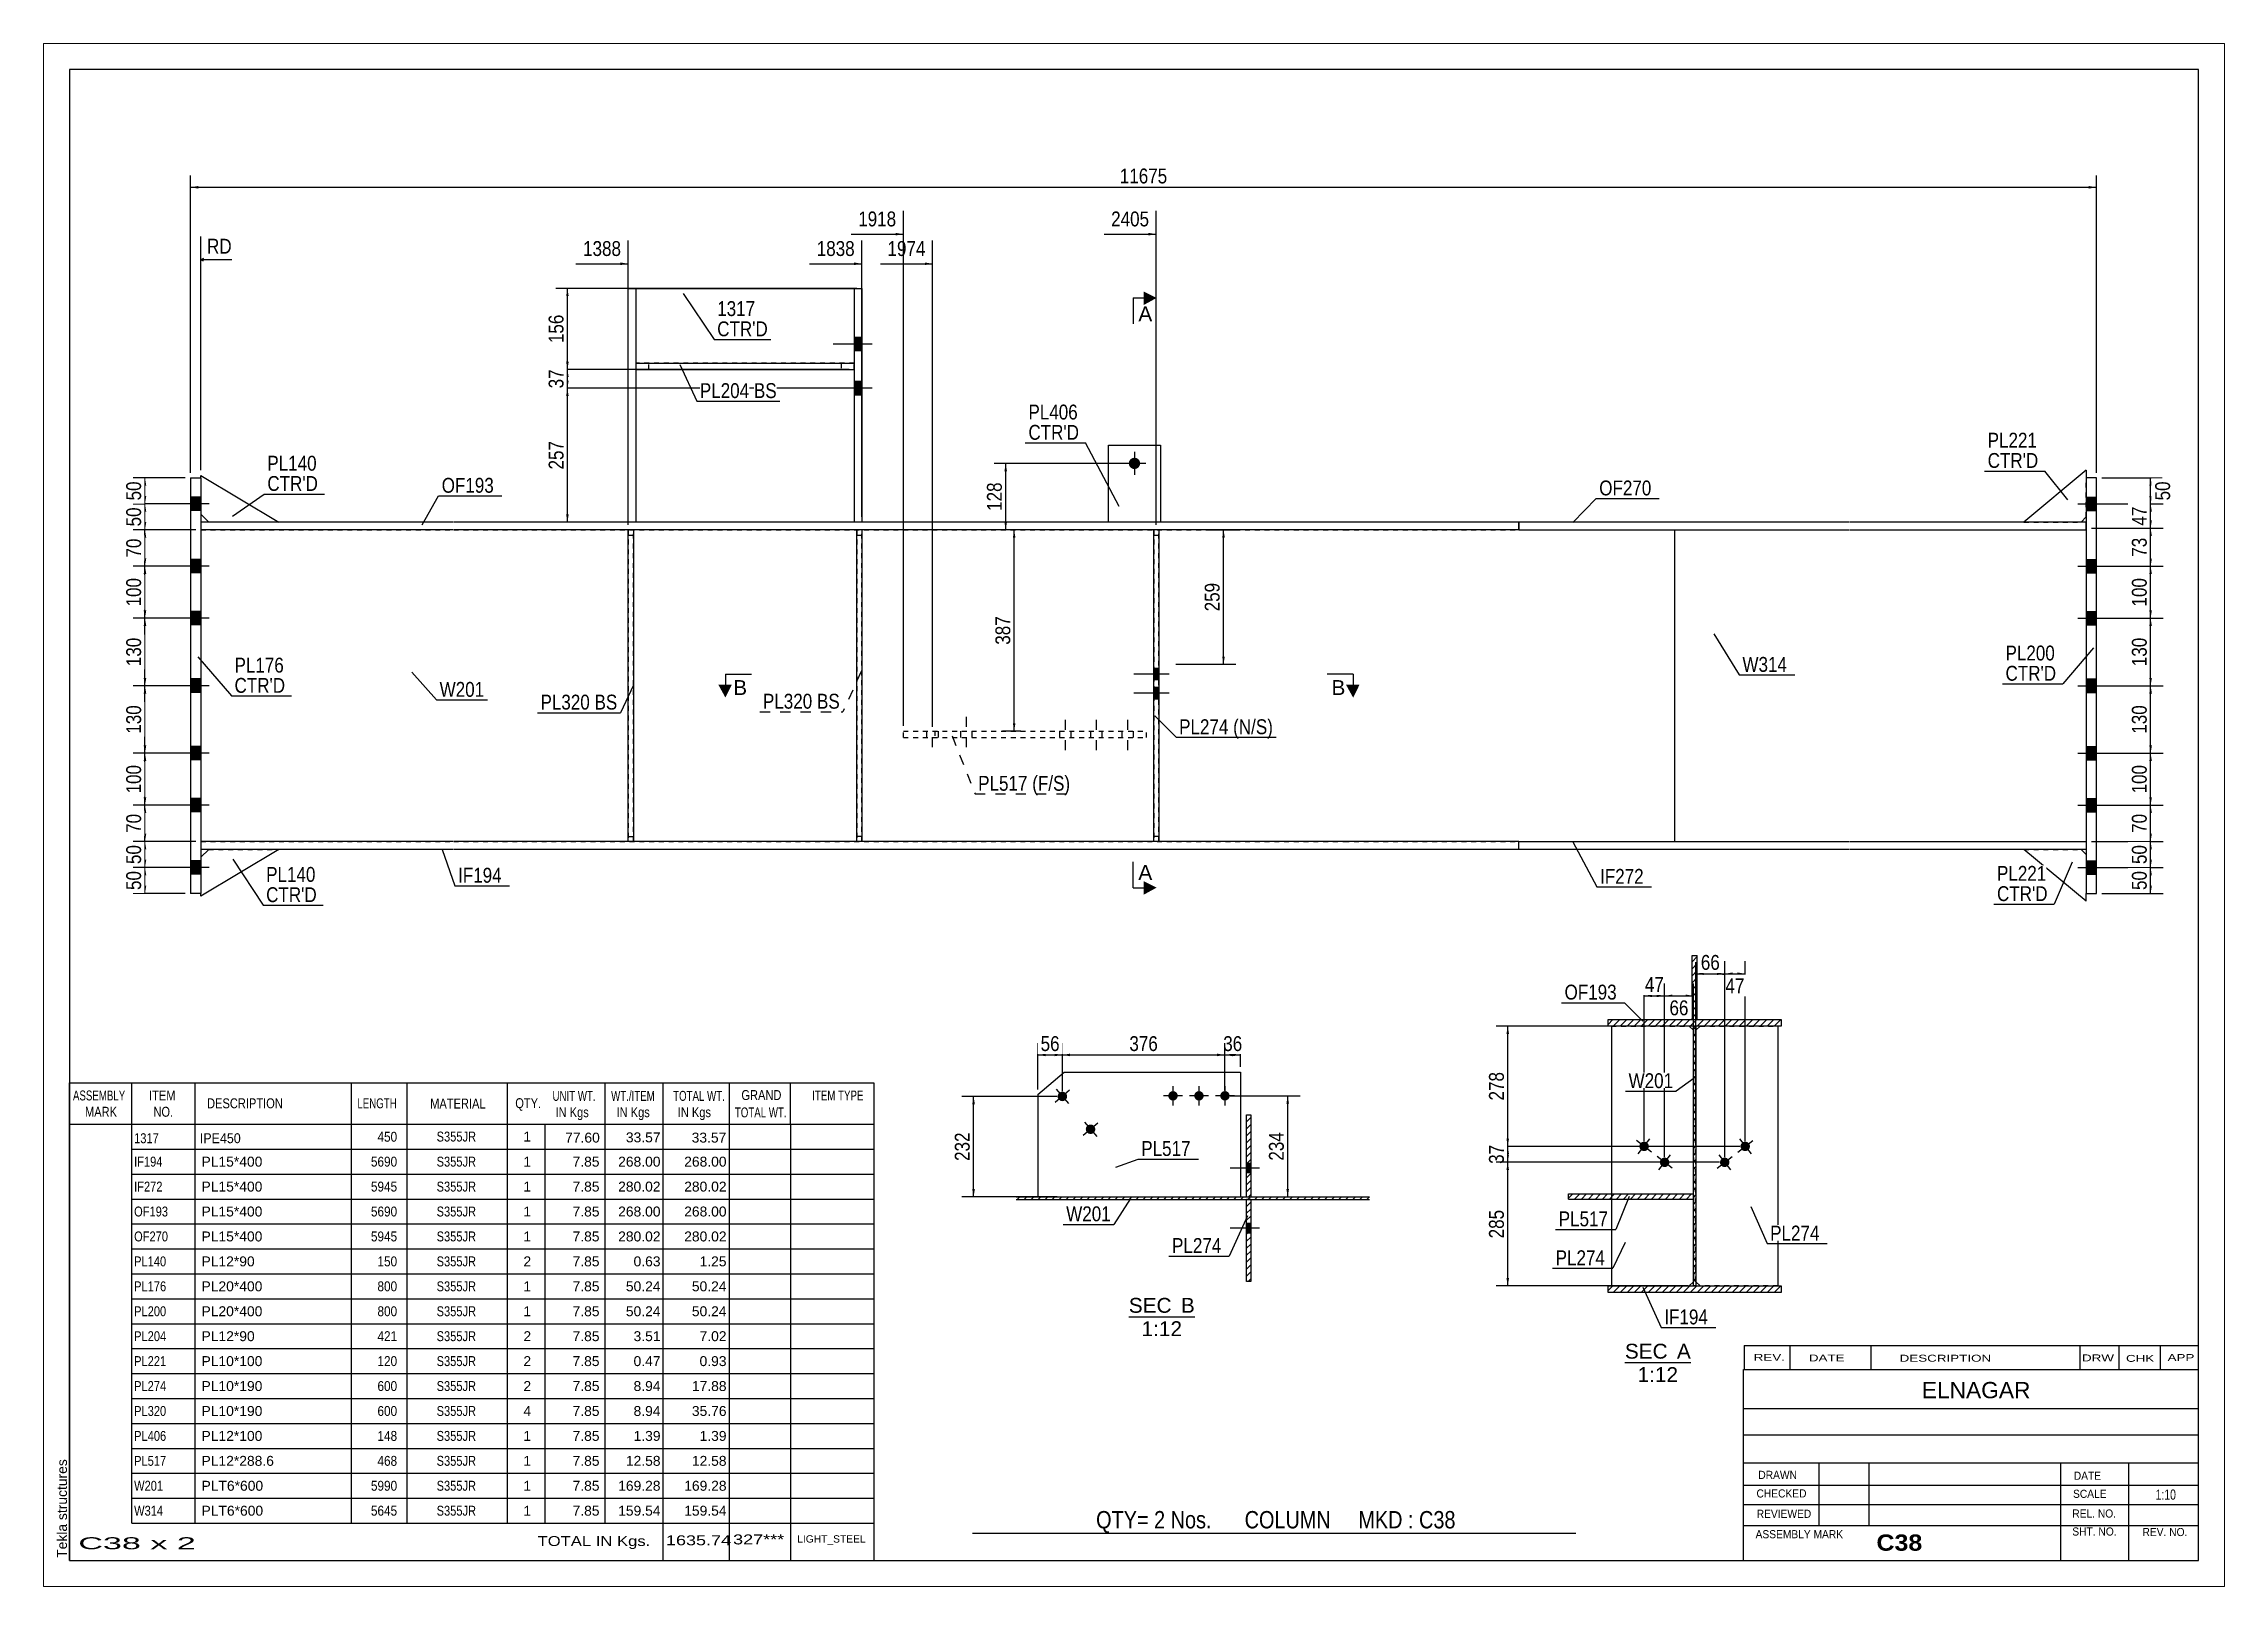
# Paper-space layout 'Layout1' of a CAD drawing. Header units: millimetres. Extents: x 0 to 420, y 0 to 297.
# The model-space entities are those that its viewports show. They can reach past a viewport. Long polylines and large blocks are cut down to what shows.
import ezdxf

# ---------------------------------------------------------------- set-up
doc = ezdxf.new("R2010")
doc.units = ezdxf.units.MM
doc.linetypes.add('DXK_LINE_DOT1', pattern=[1.8814, 0.9407, -0.9407])
doc.linetypes.add('DXK_LINE_DOT2', pattern=[3.9198, 1.9599, -1.9599])
doc.layers.add('Viewport layer', color=7, linetype='Continuous', plot=False)
doc.styles.add('Arial', font='ARIAL.TTF', dxfattribs={"height": 0.2})
doc.styles.add('Arial Bold', font='ARIALBD.TTF', dxfattribs={"height": 0.2})
doc.styles.add('Arial Narrow', font='ARIALN.TTF', dxfattribs={"height": 0.2})

# ---------------------------------------------------------------- blocks, each defined once
blk = doc.blocks.new('Unknown-623359817-1210')
at = {"color": 5, "linetype": 'Continuous'}
for p, q in [((88.71, 153.61), (-321.29, 153.61)), ((-321.29, 153.61), (-321.29, -133.39)), ((88.71, -133.39), (88.71, 153.61)), ((-321.29, -133.39), (88.71, -133.39))]:
    blk.add_line(p, q, dxfattribs=at)
at = {"color": 174, "linetype": 'Continuous', "style": 'Arial'}
blk.add_text('Tekla structures', height=1.9102, rotation=90, dxfattribs=at).set_placement((-321.79, -132.89))
blk = doc.blocks.new('Unknown-623359817-12 - 6667')
at = {"color": 1, "linetype": 'Continuous'}
blk.add_line((-21.75, -95.3), (-9.07, -95.3), dxfattribs=at)
at = {"color": 0, "linetype": 'Continuous'}
blk.add_wipeout([(-13.53, -94.55), (-13.53, -91.55), (-21.75, -91.55), (-21.75, -94.55)], dxfattribs=at)
blk.add_wipeout([(-9.07, -94.55), (-9.07, -91.55), (-11.73, -91.55), (-11.73, -94.55)], dxfattribs=at)
blk.add_wipeout([(-11.52, -99.05), (-11.52, -96.05), (-19.3, -96.05), (-19.3, -99.05)], dxfattribs=at)
at = {"color": 136, "linetype": 'Continuous', "style": 'Arial'}
for s, height, p in [('SEC', 2.865, (-21.75, -94.55)), ('A', 2.87, (-11.73, -94.55)), ('1:12', 2.865, (-19.3, -99.05))]:
    blk.add_text(s, height=height, dxfattribs=at).set_placement(p)
blk = doc.blocks.new('Unknown-623359817-13 - 6810')
at = {"color": 1, "linetype": 'Continuous'}
blk.add_line((-117.29, -86.47), (-104.6, -86.47), dxfattribs=at)
at = {"color": 0, "linetype": 'Continuous'}
blk.add_wipeout([(-109.06, -85.72), (-109.06, -82.72), (-117.29, -82.72), (-117.29, -85.72)], dxfattribs=at)
blk.add_wipeout([(-104.6, -85.72), (-104.6, -82.72), (-107.26, -82.72), (-107.26, -85.72)], dxfattribs=at)
blk.add_wipeout([(-107.05, -90.22), (-107.05, -87.22), (-114.83, -87.22), (-114.83, -90.22)], dxfattribs=at)
at = {"color": 136, "linetype": 'Continuous', "style": 'Arial'}
for s, height, p in [('SEC', 2.865, (-117.29, -85.72)), ('B', 2.87, (-107.26, -85.72)), ('1:12', 2.865, (-114.83, -90.22))]:
    blk.add_text(s, height=height, dxfattribs=at).set_placement(p)
blk = doc.blocks.new('Part-623359817-1456 - 1231')
at = {"color": 2, "linetype": 'Continuous'}
for p, q in [((-296, 66.5), (-296, 65)), ((-247.4, 66.5), (-296, 66.5)), ((-247.4, 65), (-296, 65)), ((-75.9, 66.5), (-247.3, 66.5)), ((-75.9, 65), (-247.3, 65)), ((-42.2, 66.5), (-75.8, 66.5)), ((-42.2, 65), (-75.8, 65)), ((-42.2, 65), (-42.2, 66.5))]:
    blk.add_line(p, q, dxfattribs=at)
blk = doc.blocks.new('Part-623359817-7496 - 1231')
at = {"color": 7, "linetype": 'DXK_LINE_DOT1'}
for p, q in [((-112.5, 65), (-112.5, 5)), ((-111.5, 5), (-111.5, 65))]:
    blk.add_line(p, q, dxfattribs=at)
blk = doc.blocks.new('Bolt-623359817-7500 - 1231')
at = {"linetype": 'Continuous'}
blk.add_hatch(color=3, dxfattribs=at).paths.add_polyline_path([(-116.2, 76.7, -1), (-116.2, 78.9, -1)])
at = {"color": 3, "linetype": 'Continuous'}
for p, q in [((-116.2, 80), (-116.2, 75.6)), ((-114, 77.8), (-118.4, 77.8))]:
    blk.add_line(p, q, dxfattribs=at)
blk = doc.blocks.new('Part-623359817-1272 - 1231')
at = {"color": 7, "linetype": 'DXK_LINE_DOT1'}
for p, q in [((-296, 65), (-296, 5)), ((-296, 65), (-247.4, 65)), ((-247.3, 65), (-75.9, 65)), ((-75.8, 65), (-12.2, 65)), ((-296, 5), (-247.4, 5)), ((-247.3, 5), (-75.9, 5)), ((-75.8, 5), (-12.2, 5))]:
    blk.add_line(p, q, dxfattribs=at)
at = {"color": 2, "linetype": 'Continuous'}
blk.add_line((-12.2, 65), (-12.2, 5), dxfattribs=at)
blk = doc.blocks.new('Part-623359817-1256 - 1231')
at = {"color": 2, "linetype": 'Continuous'}
for p, q in [((-213.7, 66.5), (-213.7, 111.5)), ((-213.7, 111.5), (-168.7, 111.5)), ((-212.24, 111.5), (-212.24, 66.5)), ((-170.16, 111.5), (-170.16, 66.5)), ((-168.7, 111.5), (-168.7, 66.5))]:
    blk.add_line(p, q, dxfattribs=at)
at = {"color": 7, "linetype": 'DXK_LINE_DOT1'}
blk.add_line((-168.7, 66.5), (-213.7, 66.5), dxfattribs=at)
blk = doc.blocks.new('Part-623359817-1331 - 1231')
at = {"color": 2, "linetype": 'Continuous'}
for p, q in [((-281, 3.5), (-296, -5.5)), ((-294.5, 3.5), (-296, 2)), ((-296, -5.5), (-296, -5))]:
    blk.add_line(p, q, dxfattribs=at)
at = {"color": 7, "linetype": 'DXK_LINE_DOT1'}
for p, q in [((-296, 2), (-296, -5)), ((-294.5, 3.5), (-281, 3.5))]:
    blk.add_line(p, q, dxfattribs=at)
blk = doc.blocks.new('Part-623359817-1522 - 1231')
at = {"color": 2, "linetype": 'Continuous'}
for p, q in [((-296, 5), (-296, 3.5)), ((-247.4, 5), (-296, 5)), ((-75.9, 5), (-247.3, 5)), ((-42.2, 5), (-75.8, 5)), ((-42.2, 3.5), (-42.2, 5)), ((-247.4, 3.5), (-296, 3.5)), ((-75.9, 3.5), (-247.3, 3.5)), ((-42.2, 3.5), (-75.8, 3.5))]:
    blk.add_line(p, q, dxfattribs=at)
blk = doc.blocks.new('Bolt-623359817-1273 - 1231')
at = {"linetype": 'Continuous'}
for points in [[(-298, 71.3), (-298, 68.7), (-296, 68.7), (-296, 71.3)], [(-298, 71.3), (-298, 68.7), (-296, 68.7), (-296, 71.3)], [(-298, 59.3), (-298, 56.7), (-296, 56.7), (-296, 59.3)], [(-298, 59.3), (-298, 56.7), (-296, 56.7), (-296, 59.3)], [(-298, 49.3), (-298, 46.7), (-296, 46.7), (-296, 49.3)], [(-298, 49.3), (-298, 46.7), (-296, 46.7), (-296, 49.3)], [(-298, 36.3), (-298, 33.7), (-296, 33.7), (-296, 36.3)], [(-298, 36.3), (-298, 33.7), (-296, 33.7), (-296, 36.3)], [(-298, 23.3), (-298, 20.7), (-296, 20.7), (-296, 23.3)], [(-298, 23.3), (-298, 20.7), (-296, 20.7), (-296, 23.3)], [(-298, 13.3), (-298, 10.7), (-296, 10.7), (-296, 13.3)], [(-298, 13.3), (-298, 10.7), (-296, 10.7), (-296, 13.3)], [(-298, 1.3), (-298, -1.3), (-296, -1.3), (-296, 1.3)], [(-298, 1.3), (-298, -1.3), (-296, -1.3), (-296, 1.3)]]:
    blk.add_hatch(color=3, dxfattribs=at).paths.add_polyline_path(points)
at = {"color": 3, "linetype": 'Continuous'}
for p, q in [((-294.41, 70), (-305, 70)), ((-294.41, 70), (-305, 70)), ((-296, 71.3), (-298, 71.3)), ((-296, 71.3), (-298, 71.3)), ((-296, 68.7), (-298, 68.7)), ((-296, 68.7), (-298, 68.7)), ((-296, 59.3), (-298, 59.3)), ((-296, 59.3), (-298, 59.3)), ((-294.41, 58), (-305, 58)), ((-294.41, 58), (-305, 58)), ((-296, 56.7), (-298, 56.7)), ((-296, 56.7), (-298, 56.7)), ((-294.41, 48), (-305, 48)), ((-294.41, 48), (-305, 48)), ((-296, 49.3), (-298, 49.3)), ((-296, 49.3), (-298, 49.3)), ((-296, 46.7), (-298, 46.7)), ((-296, 46.7), (-298, 46.7)), ((-294.41, 35), (-305, 35)), ((-294.41, 35), (-305, 35)), ((-296, 36.3), (-298, 36.3)), ((-296, 36.3), (-298, 36.3)), ((-296, 33.7), (-298, 33.7)), ((-296, 33.7), (-298, 33.7)), ((-294.41, 22), (-305, 22)), ((-294.41, 22), (-305, 22)), ((-296, 23.3), (-298, 23.3)), ((-296, 23.3), (-298, 23.3)), ((-296, 20.7), (-298, 20.7)), ((-296, 20.7), (-298, 20.7)), ((-296, 13.3), (-298, 13.3)), ((-296, 13.3), (-298, 13.3)), ((-294.41, 12), (-305, 12)), ((-294.41, 12), (-305, 12)), ((-296, 10.7), (-298, 10.7)), ((-296, 10.7), (-298, 10.7)), ((-296, 1.3), (-298, 1.3)), ((-296, 1.3), (-298, 1.3)), ((-294.41, 0), (-305, 0)), ((-294.41, 0), (-305, 0)), ((-296, -1.3), (-298, -1.3)), ((-296, -1.3), (-298, -1.3))]:
    blk.add_line(p, q, dxfattribs=at)
blk = doc.blocks.new('Part-623359817-1390 - 1231')
at = {"color": 2, "linetype": 'Continuous'}
for p, q in [((-298, 75), (-296, 75)), ((-298, 75), (-298, -5)), ((-296, 75), (-296, -5)), ((-296, -5), (-298, -5))]:
    blk.add_line(p, q, dxfattribs=at)
blk = doc.blocks.new('Part-623359817-1326 - 1231')
at = {"color": 2, "linetype": 'Continuous'}
for p, q in [((-296, 75), (-296, 75.5)), ((-296, 75.5), (-281, 66.5)), ((-296, 68), (-294.5, 66.5))]:
    blk.add_line(p, q, dxfattribs=at)
at = {"color": 7, "linetype": 'DXK_LINE_DOT1'}
for p, q in [((-296, 75), (-296, 68)), ((-281, 66.5), (-294.5, 66.5))]:
    blk.add_line(p, q, dxfattribs=at)
blk = doc.blocks.new('Part-623359817-7497 - 1231')
at = {"color": 2, "linetype": 'Continuous'}
for p, q in [((-121.2, 66.5), (-121.2, 81.3)), ((-121.2, 81.3), (-111.2, 81.3)), ((-111.2, 81.3), (-111.2, 66.5))]:
    blk.add_line(p, q, dxfattribs=at)
at = {"color": 7, "linetype": 'DXK_LINE_DOT1'}
blk.add_line((-111.2, 66.5), (-121.2, 66.5), dxfattribs=at)
blk = doc.blocks.new('Part-623359817-1361 - 1231')
at = {"color": 2, "linetype": 'Continuous'}
for p, q in [((-169.7, 5), (-169.7, 65)), ((-168.7, 65), (-168.7, 5))]:
    blk.add_line(p, q, dxfattribs=at)
at = {"color": 7, "linetype": 'DXK_LINE_DOT1'}
for p, q in [((-169.7, 64), (-168.7, 64)), ((-168.7, 6), (-169.7, 6))]:
    blk.add_line(p, q, dxfattribs=at)
blk = doc.blocks.new('Part-623359817-2890 - 1231')
at = {"color": 2, "linetype": 'Continuous'}
for p, q in [((69.1, 75), (67.1, 75)), ((67.1, 75), (67.1, -5)), ((69.1, -5), (69.1, 75)), ((67.1, -5), (69.1, -5))]:
    blk.add_line(p, q, dxfattribs=at)
blk = doc.blocks.new('Part-623359817-1412 - 1231')
at = {"color": 2, "linetype": 'Continuous'}
for p, q in [((-212.24, 97.1), (-170.16, 97.1)), ((-212.24, 95.9), (-170.16, 95.9))]:
    blk.add_line(p, q, dxfattribs=at)
at = {"color": 7, "linetype": 'DXK_LINE_DOT1'}
for p, q in [((-212.24, 97.1), (-212.24, 95.9)), ((-209.74, 95.9), (-209.74, 97.1)), ((-172.66, 97.1), (-172.66, 95.9)), ((-170.16, 95.9), (-170.16, 97.1))]:
    blk.add_line(p, q, dxfattribs=at)
blk = doc.blocks.new('Part-623359817-1434 - 1231')
at = {"color": 7, "linetype": 'DXK_LINE_DOT1'}
for p, q in [((-170.16, 97.1), (-212.24, 97.1)), ((-212.24, 95.9), (-170.16, 95.9))]:
    blk.add_line(p, q, dxfattribs=at)
blk = doc.blocks.new('Bolt-623359817-7498 - 1231')
at = {"linetype": 'Continuous'}
for points in [[(-112.5, 38.32), (-112.5, 36.12), (-111.5, 36.12), (-111.5, 38.32)], [(-112.5, 34.64), (-112.5, 32.44), (-111.5, 32.44), (-111.5, 34.64)]]:
    blk.add_hatch(color=3, dxfattribs=at).paths.add_polyline_path(points)
at = {"color": 3, "linetype": 'Continuous'}
for p, q in [((-111.5, 38.32), (-112.5, 38.32)), ((-109.5, 37.22), (-116.3, 37.22)), ((-111.5, 36.12), (-112.5, 36.12)), ((-111.5, 34.64), (-112.5, 34.64)), ((-109.5, 33.54), (-116.3, 33.54)), ((-111.5, 32.44), (-112.5, 32.44))]:
    blk.add_line(p, q, dxfattribs=at)
blk = doc.blocks.new('Part-623359817-2888 - 1231')
at = {"color": 2, "linetype": 'Continuous'}
for p, q in [((-112.5, 5), (-112.5, 65)), ((-111.5, 65), (-111.5, 5))]:
    blk.add_line(p, q, dxfattribs=at)
at = {"color": 7, "linetype": 'DXK_LINE_DOT1'}
for p, q in [((-112.5, 64), (-111.5, 64)), ((-111.5, 6), (-112.5, 6))]:
    blk.add_line(p, q, dxfattribs=at)
blk = doc.blocks.new('Bolt-623359817-1595 - 1231')
at = {"linetype": 'Continuous'}
for points in [[(-170.16, 102.05), (-170.16, 99.45), (-168.7, 99.45), (-168.7, 102.05)], [(-170.16, 93.55), (-170.16, 90.95), (-168.7, 90.95), (-168.7, 93.55)]]:
    blk.add_hatch(color=3, dxfattribs=at).paths.add_polyline_path(points)
at = {"color": 3, "linetype": 'Continuous'}
for p, q in [((-168.7, 102.05), (-170.16, 102.05)), ((-166.7, 100.75), (-174.2, 100.75)), ((-168.7, 99.45), (-170.16, 99.45)), ((-168.7, 93.55), (-170.16, 93.55)), ((-166.7, 92.25), (-174.2, 92.25)), ((-168.7, 90.95), (-170.16, 90.95))]:
    blk.add_line(p, q, dxfattribs=at)
blk = doc.blocks.new('Part-623359817-1478 - 1231')
at = {"color": 2, "linetype": 'Continuous'}
for p, q in [((-42.2, 66.5), (-42.2, 65)), ((21.4, 66.5), (-42.2, 66.5)), ((-42.2, 65), (21.4, 65)), ((67.1, 66.5), (21.5, 66.5)), ((21.5, 65), (67.1, 65)), ((67.1, 65), (67.1, 66.5))]:
    blk.add_line(p, q, dxfattribs=at)
blk = doc.blocks.new('Part-623359817-1500 - 1231')
at = {"color": 2, "linetype": 'Continuous'}
blk.add_line((-12.2, 65), (-12.2, 5), dxfattribs=at)
at = {"color": 7, "linetype": 'DXK_LINE_DOT1'}
for p, q in [((-12.2, 65), (21.4, 65)), ((21.5, 65), (67.1, 65)), ((67.1, 65), (67.1, 5)), ((-12.2, 5), (21.4, 5)), ((21.5, 5), (67.1, 5))]:
    blk.add_line(p, q, dxfattribs=at)
blk = doc.blocks.new('Bolt-623359817-2895 - 1231')
at = {"color": 3, "linetype": 'DXK_LINE_DOT2'}
for p, q in [((-155.07, 23.16), (-155.07, 29.96)), ((-148.55, 23.16), (-148.55, 29.96)), ((-156.17, 25.06), (-156.17, 26.26)), ((-153.97, 25.06), (-153.97, 26.26)), ((-149.65, 25.06), (-149.65, 26.26)), ((-147.45, 25.06), (-147.45, 26.26))]:
    blk.add_line(p, q, dxfattribs=at)
blk = doc.blocks.new('Part-623359817-1544 - 1231')
at = {"color": 2, "linetype": 'Continuous'}
for p, q in [((-42.2, 3.5), (-42.2, 5)), ((-42.2, 5), (21.4, 5)), ((21.5, 5), (67.1, 5)), ((67.1, 5), (67.1, 3.5)), ((21.4, 3.5), (-42.2, 3.5)), ((67.1, 3.5), (21.5, 3.5))]:
    blk.add_line(p, q, dxfattribs=at)
blk = doc.blocks.new('Part-623359817-1566 - 1231')
at = {"color": 7, "linetype": 'DXK_LINE_DOT1'}
for p, q in [((-213.7, 65), (-213.7, 5)), ((-213.7, 64), (-212.7, 64)), ((-212.7, 5), (-212.7, 65)), ((-213.7, 6), (-212.7, 6))]:
    blk.add_line(p, q, dxfattribs=at)
blk = doc.blocks.new('Part-623359817-1588 - 1231')
at = {"color": 2, "linetype": 'Continuous'}
for p, q in [((-213.7, 5), (-213.7, 65)), ((-212.7, 65), (-212.7, 5))]:
    blk.add_line(p, q, dxfattribs=at)
blk = doc.blocks.new('Part-623359817-1593 - 1231')
at = {"color": 7, "linetype": 'DXK_LINE_DOT1'}
for p, q in [((-169.7, 65), (-169.7, 5)), ((-168.7, 5), (-168.7, 65))]:
    blk.add_line(p, q, dxfattribs=at)
blk = doc.blocks.new('Bolt-623359817-1594 - 1231')
at = {"linetype": 'Continuous'}
for points in [[(-170.16, 102.05), (-170.16, 99.45), (-168.7, 99.45), (-168.7, 102.05)], [(-170.16, 93.55), (-170.16, 90.95), (-168.7, 90.95), (-168.7, 93.55)]]:
    blk.add_hatch(color=3, dxfattribs=at).paths.add_polyline_path(points)
at = {"color": 3, "linetype": 'Continuous'}
for p, q in [((-168.7, 102.05), (-170.16, 102.05)), ((-166.7, 100.75), (-174.2, 100.75)), ((-168.7, 99.45), (-170.16, 99.45)), ((-168.7, 93.55), (-170.16, 93.55)), ((-166.7, 92.25), (-174.2, 92.25)), ((-168.7, 90.95), (-170.16, 90.95))]:
    blk.add_line(p, q, dxfattribs=at)
blk = doc.blocks.new('Part-623359817-2891 - 1231')
at = {"color": 7, "linetype": 'DXK_LINE_DOT1'}
for p, q in [((-160.71, 25.06), (-160.71, 26.26)), ((-160.71, 26.26), (-113.89, 26.26)), ((-154.65, 26.26), (-154.65, 25.06)), ((-113.89, 25.06), (-113.89, 26.26)), ((-160.71, 25.06), (-113.89, 25.06))]:
    blk.add_line(p, q, dxfattribs=at)
blk = doc.blocks.new('Bolt-623359817-2894 - 1231')
at = {"linetype": 'Continuous'}
for points in [[(69.1, 68.7), (69.1, 71.3), (67.1, 71.3), (67.1, 68.7)], [(69.1, 68.7), (69.1, 71.3), (67.1, 71.3), (67.1, 68.7)], [(69.1, 56.7), (69.1, 59.3), (67.1, 59.3), (67.1, 56.7)], [(69.1, 56.7), (69.1, 59.3), (67.1, 59.3), (67.1, 56.7)], [(69.1, 46.7), (69.1, 49.3), (67.1, 49.3), (67.1, 46.7)], [(69.1, 46.7), (69.1, 49.3), (67.1, 49.3), (67.1, 46.7)], [(69.1, 33.7), (69.1, 36.3), (67.1, 36.3), (67.1, 33.7)], [(69.1, 33.7), (69.1, 36.3), (67.1, 36.3), (67.1, 33.7)], [(69.1, 20.7), (69.1, 23.3), (67.1, 23.3), (67.1, 20.7)], [(69.1, 20.7), (69.1, 23.3), (67.1, 23.3), (67.1, 20.7)], [(69.1, 10.7), (69.1, 13.3), (67.1, 13.3), (67.1, 10.7)], [(69.1, 10.7), (69.1, 13.3), (67.1, 13.3), (67.1, 10.7)], [(69.1, -1.3), (69.1, 1.3), (67.1, 1.3), (67.1, -1.3)], [(69.1, -1.3), (69.1, 1.3), (67.1, 1.3), (67.1, -1.3)]]:
    blk.add_hatch(color=3, dxfattribs=at).paths.add_polyline_path(points)
at = {"color": 3, "linetype": 'Continuous'}
for p, q in [((65.51, 70), (76.1, 70)), ((65.51, 70), (76.1, 70)), ((67.1, 71.3), (69.1, 71.3)), ((67.1, 71.3), (69.1, 71.3)), ((67.1, 68.7), (69.1, 68.7)), ((67.1, 68.7), (69.1, 68.7)), ((67.1, 59.3), (69.1, 59.3)), ((67.1, 59.3), (69.1, 59.3)), ((65.51, 58), (76.1, 58)), ((65.51, 58), (76.1, 58)), ((67.1, 56.7), (69.1, 56.7)), ((67.1, 56.7), (69.1, 56.7)), ((65.51, 48), (76.1, 48)), ((65.51, 48), (76.1, 48)), ((67.1, 49.3), (69.1, 49.3)), ((67.1, 49.3), (69.1, 49.3)), ((67.1, 46.7), (69.1, 46.7)), ((67.1, 46.7), (69.1, 46.7)), ((65.51, 35), (76.1, 35)), ((65.51, 35), (76.1, 35)), ((67.1, 36.3), (69.1, 36.3)), ((67.1, 36.3), (69.1, 36.3)), ((67.1, 33.7), (69.1, 33.7)), ((67.1, 33.7), (69.1, 33.7)), ((65.51, 22), (76.1, 22)), ((65.51, 22), (76.1, 22)), ((67.1, 23.3), (69.1, 23.3)), ((67.1, 23.3), (69.1, 23.3)), ((67.1, 20.7), (69.1, 20.7)), ((67.1, 20.7), (69.1, 20.7)), ((67.1, 13.3), (69.1, 13.3)), ((67.1, 13.3), (69.1, 13.3)), ((65.51, 12), (76.1, 12)), ((65.51, 12), (76.1, 12)), ((67.1, 10.7), (69.1, 10.7)), ((67.1, 10.7), (69.1, 10.7)), ((65.51, 0), (76.1, 0)), ((65.51, 0), (76.1, 0)), ((67.1, 1.3), (69.1, 1.3)), ((67.1, 1.3), (69.1, 1.3)), ((67.1, -1.3), (69.1, -1.3)), ((67.1, -1.3), (69.1, -1.3))]:
    blk.add_line(p, q, dxfattribs=at)
blk = doc.blocks.new('Bolt-623359817-2896 - 1231')
at = {"color": 3, "linetype": 'DXK_LINE_DOT2'}
for p, q in [((-130.6, 25.06), (-130.6, 26.26)), ((-129.5, 22.56), (-129.5, 29.36)), ((-128.4, 25.06), (-128.4, 26.26)), ((-124.6, 25.06), (-124.6, 26.26)), ((-123.5, 22.56), (-123.5, 29.36)), ((-122.4, 25.06), (-122.4, 26.26)), ((-118.6, 25.06), (-118.6, 26.26)), ((-117.5, 22.56), (-117.5, 29.36)), ((-116.4, 25.06), (-116.4, 26.26))]:
    blk.add_line(p, q, dxfattribs=at)
blk = doc.blocks.new('Part-623359817-3647 - 1231')
at = {"color": 2, "linetype": 'Continuous'}
for p, q in [((67.1, 76.5), (55.1, 66.5)), ((67.1, 76.5), (67.1, 75)), ((66.1, 66.5), (67.1, 67.5))]:
    blk.add_line(p, q, dxfattribs=at)
at = {"color": 7, "linetype": 'DXK_LINE_DOT1'}
for p, q in [((67.1, 67.5), (67.1, 75)), ((55.1, 66.5), (66.1, 66.5))]:
    blk.add_line(p, q, dxfattribs=at)
blk = doc.blocks.new('Part-623359817-3648 - 1231')
at = {"color": 2, "linetype": 'Continuous'}
for p, q in [((67.1, -6.5), (55.1, 3.5)), ((66.1, 3.5), (67.1, 2.5)), ((67.1, -6.5), (67.1, -5))]:
    blk.add_line(p, q, dxfattribs=at)
at = {"color": 7, "linetype": 'DXK_LINE_DOT1'}
for p, q in [((55.1, 3.5), (66.1, 3.5)), ((67.1, 2.5), (67.1, -5))]:
    blk.add_line(p, q, dxfattribs=at)
blk = doc.blocks.new('Bolt-623359817-7499 - 1231')
at = {"color": 3, "linetype": 'DXK_LINE_DOT2'}
for p, q in [((-111.5, 38.32), (-112.5, 38.32)), ((-109.5, 37.22), (-116.3, 37.22)), ((-111.5, 36.12), (-112.5, 36.12)), ((-111.5, 34.64), (-112.5, 34.64)), ((-109.5, 33.54), (-116.3, 33.54)), ((-111.5, 32.44), (-112.5, 32.44))]:
    blk.add_line(p, q, dxfattribs=at)
blk = doc.blocks.new('Bolt-623359817-7503 - 6667')
at = {"linetype": 'Continuous'}
for points in [[(0.86, -52.96, -1), (1.99, -54.41, -1)], [(-3.08, -56.03, -1), (-1.96, -57.48, -1)]]:
    blk.add_hatch(color=3, dxfattribs=at).paths.add_polyline_path(points)
at = {"color": 3, "linetype": 'Continuous'}
for p, q in [((-0.02, -54.81), (2.87, -52.56)), ((0.3, -52.24), (2.55, -55.13)), ((-3.97, -57.88), (-1.07, -55.63)), ((-3.65, -55.31), (-1.39, -58.2))]:
    blk.add_line(p, q, dxfattribs=at)
blk = doc.blocks.new('Part-623359817-6694 - 6667')
at = {"linetype": 'Continuous'}
h = blk.add_hatch(dxfattribs=at)
h.set_pattern_fill('', scale=0.3, style=0, pattern_type=0)
h.set_pattern_definition([(45, (8.3575, -81.7858), (-0.67352, 0.67352), [])])
h.paths.add_polyline_path([(-24.98, -81.79), (8.36, -81.79), (8.36, -80.54), (-24.98, -80.54)])
at = {"color": 2, "linetype": 'Continuous'}
for p, q in [((-24.98, -81.79), (-24.98, -80.54)), ((-24.98, -80.54), (8.36, -80.54)), ((8.36, -81.79), (-24.98, -81.79)), ((8.36, -80.54), (8.36, -81.79))]:
    blk.add_line(p, q, dxfattribs=at)
blk = doc.blocks.new('Part-623359817-6670 - 6667')
at = {"linetype": 'Continuous'}
h = blk.add_hatch(dxfattribs=at)
h.set_pattern_fill('', scale=0.3, style=0, pattern_type=0)
h.set_pattern_definition([(45, (-8.0592, -80.5358), (-0.67352, 0.67352), [])])
h.paths.add_polyline_path([(-8.56, -80.54), (-8.06, -80.54), (-8.06, -30.54), (-8.56, -30.54)])
at = {"color": 2, "linetype": 'Continuous'}
for p, q in [((-8.56, -80.54), (-8.56, -30.54)), ((-8.56, -30.54), (-8.06, -30.54)), ((-8.06, -30.54), (-8.06, -80.54)), ((-8.06, -80.54), (-8.56, -80.54))]:
    blk.add_line(p, q, dxfattribs=at)
blk = doc.blocks.new('Part-623359817-6680 - 6667')
at = {"color": 7, "linetype": 'DXK_LINE_DOT1'}
for p, q in [((-8.1, -31.37), (-8.06, -31.33)), ((-8.1, -79.7), (-8.1, -31.37)), ((-7.27, -30.54), (7.73, -30.54)), ((-8.06, -79.74), (-8.1, -79.7)), ((7.73, -80.54), (-7.27, -80.54))]:
    blk.add_line(p, q, dxfattribs=at)
at = {"color": 2, "linetype": 'Continuous'}
for p, q in [((-8.06, -31.33), (-7.27, -30.54)), ((7.73, -30.54), (7.73, -80.54)), ((-8.06, -79.74), (-7.27, -80.54))]:
    blk.add_line(p, q, dxfattribs=at)
blk = doc.blocks.new('Part-623359817-6691 - 6667')
at = {"linetype": 'Continuous'}
h = blk.add_hatch(dxfattribs=at)
h.set_pattern_fill('', scale=0.3, style=0, pattern_type=0)
h.set_pattern_definition([(45, (-8.5592, -63.8217), (-0.67352, 0.67352), [])])
h.paths.add_polyline_path([(-32.61, -63.82), (-8.56, -63.82), (-8.56, -62.82), (-32.61, -62.82)])
at = {"color": 7, "linetype": 'DXK_LINE_DOT1'}
for p, q in [((-32.61, -63.82), (-32.61, -62.82)), ((-32.61, -62.82), (-8.56, -62.82)), ((-8.56, -63.82), (-8.56, -62.82)), ((-32.61, -63.82), (-8.56, -63.82))]:
    blk.add_line(p, q, dxfattribs=at)
at = {"color": 2, "linetype": 'Continuous'}
for p, q in [((-32.61, -62.82), (-8.56, -62.82)), ((-32.61, -63.82), (-32.61, -62.82)), ((-8.56, -63.82), (-8.56, -62.82)), ((-32.61, -63.82), (-8.56, -63.82))]:
    blk.add_line(p, q, dxfattribs=at)
blk = doc.blocks.new('Part-623359817-6692 - 6667')
at = {"linetype": 'Continuous'}
h = blk.add_hatch(dxfattribs=at)
h.set_pattern_fill('', scale=0.3, style=0, pattern_type=0)
h.set_pattern_definition([(45, (8.3575, -30.5358), (-0.67352, 0.67352), [])])
h.paths.add_polyline_path([(-24.98, -30.54), (8.36, -30.54), (8.36, -29.29), (-24.98, -29.29)])
at = {"color": 2, "linetype": 'Continuous'}
for p, q in [((-24.98, -30.54), (-24.98, -29.29)), ((-24.98, -29.29), (8.36, -29.29)), ((8.36, -29.29), (8.36, -30.54)), ((8.36, -30.54), (-24.98, -30.54))]:
    blk.add_line(p, q, dxfattribs=at)
blk = doc.blocks.new('Part-623359817-7501 - 6667')
at = {"color": 2, "linetype": 'Continuous'}
for p, q in [((-24.35, -30.54), (-24.35, -62.82)), ((-9.35, -30.54), (-8.56, -31.33)), ((-24.35, -63.82), (-24.35, -80.54)), ((-8.56, -79.74), (-9.35, -80.54))]:
    blk.add_line(p, q, dxfattribs=at)
at = {"color": 7, "linetype": 'DXK_LINE_DOT1'}
for p, q in [((-24.35, -30.54), (-9.35, -30.54)), ((-8.56, -31.33), (-8.52, -31.37)), ((-8.52, -31.37), (-8.52, -79.7)), ((-24.35, -62.82), (-24.35, -63.82)), ((-8.52, -79.7), (-8.56, -79.74)), ((-24.35, -80.54), (-9.35, -80.54))]:
    blk.add_line(p, q, dxfattribs=at)
blk = doc.blocks.new('Part-623359817-7502 - 6667')
at = {"linetype": 'Continuous'}
h = blk.add_hatch(dxfattribs=at)
h.set_pattern_fill('', scale=0.3, style=0, pattern_type=0)
h.set_pattern_definition([(45, (-7.8092, -29.2855), (-0.67352, 0.67352), [])])
h.paths.add_polyline_path([(-8.81, -29.29), (-7.81, -29.29), (-7.81, -16.95), (-8.81, -16.95)])
at = {"color": 7, "linetype": 'DXK_LINE_DOT1'}
for p, q in [((-8.81, -29.29), (-8.81, -16.95)), ((-8.81, -16.95), (-7.81, -16.95)), ((-7.81, -29.29), (-7.81, -16.95)), ((-8.81, -29.29), (-7.81, -29.29))]:
    blk.add_line(p, q, dxfattribs=at)
at = {"color": 2, "linetype": 'Continuous'}
for p, q in [((-8.81, -16.95), (-7.81, -16.95)), ((-8.81, -29.29), (-8.81, -16.95)), ((-7.81, -29.29), (-7.81, -16.95)), ((-8.81, -29.29), (-7.81, -29.29))]:
    blk.add_line(p, q, dxfattribs=at)
blk = doc.blocks.new('Bolt-623359817-7504 - 6667')
at = {"linetype": 'Continuous'}
for points in [[(-18.61, -54.41, -1), (-17.48, -52.96, -1)], [(-14.66, -57.48, -1), (-13.54, -56.03, -1)]]:
    blk.add_hatch(color=3, dxfattribs=at).paths.add_polyline_path(points)
at = {"color": 3, "linetype": 'Continuous'}
for p, q in [((-16.6, -54.81), (-19.49, -52.56)), ((-19.17, -55.13), (-16.92, -52.24)), ((-12.65, -57.88), (-15.55, -55.63)), ((-15.23, -58.2), (-12.97, -55.31))]:
    blk.add_line(p, q, dxfattribs=at)
blk = doc.blocks.new('Bolt-623359817-6845 - 6810')
at = {"linetype": 'Continuous'}
for points in [[(-129.39, -43.47, -1), (-130.78, -44.67, -1)], [(-123.96, -49.79, -1), (-125.35, -50.99, -1)]]:
    blk.add_hatch(color=3, dxfattribs=at).paths.add_polyline_path(points)
at = {"color": 3, "linetype": 'Continuous'}
for p, q in [((-128.7, -42.88), (-131.48, -45.27)), ((-131.28, -42.68), (-128.89, -45.46)), ((-123.27, -49.19), (-126.05, -51.58)), ((-125.85, -49), (-123.46, -51.78))]:
    blk.add_line(p, q, dxfattribs=at)
blk = doc.blocks.new('Part-623359817-6813 - 6810')
at = {"linetype": 'Continuous'}
h = blk.add_hatch(dxfattribs=at)
h.set_pattern_fill('', scale=0.3, style=0, pattern_type=0)
h.set_pattern_definition([(45, (-70.9399, -63.4237), (-0.673519, 0.673519), [])])
h.paths.add_polyline_path([(-70.94, -63.92), (-70.94, -63.42), (-138.97, -63.42), (-138.97, -63.92)])
at = {"color": 2, "linetype": 'Continuous'}
for p, q in [((-138.97, -63.42), (-70.94, -63.42)), ((-138.97, -63.92), (-70.94, -63.92))]:
    blk.add_line(p, q, dxfattribs=at)
blk = doc.blocks.new('Part-623359817-6823 - 6810')
at = {"linetype": 'Continuous'}
h = blk.add_hatch(dxfattribs=at)
h.set_pattern_fill('', scale=0.3, style=0, pattern_type=0)
h.set_pattern_definition([(45, (-94.6112, -63.882), (-0.67352, 0.67352), [])])
h.paths.add_polyline_path([(-93.78, -63.88), (-94.61, -63.88), (-94.61, -79.72), (-93.78, -79.72)])
at = {"color": 2, "linetype": 'Continuous'}
for p, q in [((-94.61, -63.88), (-93.78, -63.88)), ((-94.61, -79.72), (-94.61, -63.88)), ((-93.78, -63.88), (-93.78, -79.72)), ((-93.78, -79.72), (-94.61, -79.72))]:
    blk.add_line(p, q, dxfattribs=at)
blk = doc.blocks.new('Part-623359817-6834 - 6810')
at = {"color": 2, "linetype": 'Continuous'}
for p, q in [((-134.79, -43.72), (-129.74, -39.37)), ((-129.74, -39.37), (-95.77, -39.37)), ((-95.77, -39.37), (-95.77, -63.42)), ((-134.79, -43.72), (-134.79, -63.42))]:
    blk.add_line(p, q, dxfattribs=at)
at = {"color": 7, "linetype": 'DXK_LINE_DOT1'}
blk.add_line((-134.79, -63.42), (-95.77, -63.42), dxfattribs=at)
blk = doc.blocks.new('Bolt-623359817-6846 - 6810')
at = {"linetype": 'Continuous'}
for points in [[(-107.86, -43.95, -1), (-109.69, -43.95, -1)], [(-102.86, -43.95, -1), (-104.69, -43.95, -1)], [(-97.86, -43.95, -1), (-99.69, -43.95, -1)]]:
    blk.add_hatch(color=3, dxfattribs=at).paths.add_polyline_path(points)
at = {"color": 3, "linetype": 'Continuous'}
for p, q in [((-106.94, -43.95), (-110.61, -43.95)), ((-108.78, -42.12), (-108.78, -45.79)), ((-101.94, -43.95), (-105.61, -43.95)), ((-103.78, -42.12), (-103.78, -45.79)), ((-96.94, -43.95), (-100.61, -43.95)), ((-98.78, -42.12), (-98.78, -45.79))]:
    blk.add_line(p, q, dxfattribs=at)
blk = doc.blocks.new('Part-623359817-7506 - 6810')
at = {"linetype": 'Continuous'}
h = blk.add_hatch(dxfattribs=at)
h.set_pattern_fill('', scale=0.3, style=0, pattern_type=0)
h.set_pattern_definition([(45, (-94.6112, -47.632), (-0.67352, 0.67352), [])])
h.paths.add_polyline_path([(-93.78, -47.63), (-94.61, -47.63), (-94.61, -63.47), (-93.78, -63.47)])
at = {"color": 2, "linetype": 'Continuous'}
for p, q in [((-94.61, -47.63), (-93.78, -47.63)), ((-94.61, -63.47), (-94.61, -47.63)), ((-93.78, -47.63), (-93.78, -63.47)), ((-93.78, -63.47), (-94.61, -63.47))]:
    blk.add_line(p, q, dxfattribs=at)
blk = doc.blocks.new('Bolt-623359817-7508 - 6810')
at = {"linetype": 'Continuous'}
blk.add_hatch(color=3, dxfattribs=at).paths.add_polyline_path([(-93.78, -70.38), (-93.78, -68.55), (-94.61, -68.55), (-94.61, -70.38)])
at = {"color": 3, "linetype": 'Continuous'}
for p, q in [((-92.11, -69.46), (-97.78, -69.46)), ((-93.78, -68.55), (-94.61, -68.55)), ((-93.78, -70.38), (-94.61, -70.38))]:
    blk.add_line(p, q, dxfattribs=at)
blk = doc.blocks.new('Bolt-623359817-7509 - 6810')
at = {"linetype": 'Continuous'}
blk.add_hatch(color=3, dxfattribs=at).paths.add_polyline_path([(-94.61, -56.97), (-94.61, -58.8), (-93.78, -58.8), (-93.78, -56.97)])
at = {"color": 3, "linetype": 'Continuous'}
for p, q in [((-92.11, -57.88), (-97.78, -57.88)), ((-93.78, -56.97), (-94.61, -56.97)), ((-93.78, -58.8), (-94.61, -58.8))]:
    blk.add_line(p, q, dxfattribs=at)
blk = doc.blocks.new('StraightDimension-623359817-5994 - 1231')
at = {"linetype": 'Continuous'}
for points in [[(-225.66, 90.75), (-225.41, 92.25), (-225.16, 90.75)], [(-225.16, 68), (-225.41, 66.5), (-225.66, 68)]]:
    blk.add_hatch(color=7, dxfattribs=at).paths.add_polyline_path(points)
at = {"color": 7, "linetype": 'Continuous'}
for p, q in [((-166.93, 92.25), (-227.66, 92.25)), ((-225.41, 66.5), (-225.41, 92.25)), ((-157.57, 66.5), (-227.66, 66.5))]:
    blk.add_line(p, q, dxfattribs=at)
at = {"color": 0}
blk.add_wipeout([(-225.56, 82.72), (-229.76, 82.72), (-229.76, 76.03), (-225.56, 76.03)], dxfattribs=at)
at = {"color": 3, "style": 'Arial Narrow'}
blk.add_text('257', height=2.863, rotation=90.0002, dxfattribs=at).set_placement((-226.16, 76.63))
blk = doc.blocks.new('StraightDimension-623359817-4841 - 1231')
at = {"linetype": 'Continuous'}
for points in [[(-307.02, 56.5), (-306.77, 58), (-306.52, 56.5)], [(-306.52, 49.5), (-306.77, 48), (-307.02, 49.5)]]:
    blk.add_hatch(color=7, dxfattribs=at).paths.add_polyline_path(points)
at = {"color": 7, "linetype": 'Continuous'}
for p, q in [((-297, 58), (-309.02, 58)), ((-306.77, 48), (-306.77, 58)), ((-297, 48), (-309.02, 48))]:
    blk.add_line(p, q, dxfattribs=at)
at = {"color": 0}
blk.add_wipeout([(-306.92, 56.34), (-311.12, 56.34), (-311.12, 49.66), (-306.92, 49.66)], dxfattribs=at)
at = {"color": 3, "style": 'Arial Narrow'}
blk.add_text('100', height=2.863, rotation=90.0002, dxfattribs=at).set_placement((-307.52, 50.26))
blk = doc.blocks.new('StraightDimension-623359817-4839 - 1231')
at = {"linetype": 'Continuous'}
for points in [[(-307.02, 68.5), (-306.77, 70), (-306.52, 68.5)], [(-306.52, 66.5), (-306.77, 65), (-307.02, 66.5)]]:
    blk.add_hatch(color=7, dxfattribs=at).paths.add_polyline_path(points)
at = {"color": 7, "linetype": 'Continuous'}
for p, q in [((-297, 70), (-309.02, 70)), ((-306.77, 65), (-306.77, 70)), ((-297, 65), (-309.02, 65))]:
    blk.add_line(p, q, dxfattribs=at)
at = {"color": 0}
blk.add_wipeout([(-306.92, 69.93), (-311.12, 69.93), (-311.12, 65.07), (-306.92, 65.07)], dxfattribs=at)
at = {"color": 3, "style": 'Arial Narrow'}
blk.add_text('50', height=2.863, rotation=90.0002, dxfattribs=at).set_placement((-307.52, 65.67))
blk = doc.blocks.new('StraightDimension-623359817-4844 - 1231')
at = {"linetype": 'Continuous'}
for points in [[(-307.02, 20.5), (-306.77, 22), (-306.52, 20.5)], [(-306.52, 13.5), (-306.77, 12), (-307.02, 13.5)]]:
    blk.add_hatch(color=7, dxfattribs=at).paths.add_polyline_path(points)
at = {"color": 7, "linetype": 'Continuous'}
for p, q in [((-297, 22), (-309.02, 22)), ((-306.77, 12), (-306.77, 22)), ((-297, 12), (-309.02, 12))]:
    blk.add_line(p, q, dxfattribs=at)
at = {"color": 0}
blk.add_wipeout([(-306.92, 20.34), (-311.12, 20.34), (-311.12, 13.66), (-306.92, 13.66)], dxfattribs=at)
at = {"color": 3, "style": 'Arial Narrow'}
blk.add_text('100', height=2.863, rotation=90.0002, dxfattribs=at).set_placement((-307.52, 14.26))
blk = doc.blocks.new('StraightDimension-623359817-5749 - 1231')
at = {"linetype": 'Continuous'}
for points in [[(79.25, 56.49), (79.5, 57.99), (79.75, 56.49)], [(79.75, 49.5), (79.5, 48), (79.25, 49.5)]]:
    blk.add_hatch(color=7, dxfattribs=at).paths.add_polyline_path(points)
at = {"color": 7, "linetype": 'Continuous'}
for p, q in [((68.1, 57.99), (81.9, 57.99)), ((79.5, 48), (79.5, 57.99)), ((68.1, 48), (81.9, 48))]:
    blk.add_line(p, q, dxfattribs=at)
at = {"color": 0}
blk.add_wipeout([(79.35, 56.34), (75.15, 56.34), (75.15, 49.65), (79.35, 49.65)], dxfattribs=at)
at = {"color": 3, "style": 'Arial Narrow'}
blk.add_text('100', height=2.863, rotation=90.0002, dxfattribs=at).set_placement((78.75, 50.25))
blk = doc.blocks.new('StraightDimension-623359817-4842 - 1231')
at = {"linetype": 'Continuous'}
for points in [[(-307.02, 46.5), (-306.77, 48), (-306.52, 46.5)], [(-306.52, 36.5), (-306.77, 35), (-307.02, 36.5)]]:
    blk.add_hatch(color=7, dxfattribs=at).paths.add_polyline_path(points)
at = {"color": 7, "linetype": 'Continuous'}
for p, q in [((-297, 48), (-309.02, 48)), ((-306.77, 35), (-306.77, 48)), ((-297, 35), (-309.02, 35))]:
    blk.add_line(p, q, dxfattribs=at)
at = {"color": 0}
blk.add_wipeout([(-306.92, 44.84), (-311.12, 44.84), (-311.12, 38.16), (-306.92, 38.16)], dxfattribs=at)
at = {"color": 3, "style": 'Arial Narrow'}
blk.add_text('130', height=2.863, rotation=90.0002, dxfattribs=at).set_placement((-307.52, 38.76))
blk = doc.blocks.new('StraightDimension-623359817-4838 - 1231')
at = {"linetype": 'Continuous'}
for points in [[(-307.02, 73.5), (-306.77, 75), (-306.52, 73.5)], [(-306.52, 71.5), (-306.77, 70), (-307.02, 71.5)]]:
    blk.add_hatch(color=7, dxfattribs=at).paths.add_polyline_path(points)
at = {"color": 7, "linetype": 'Continuous'}
for p, q in [((-299, 75), (-309.02, 75)), ((-306.77, 70), (-306.77, 75)), ((-297, 70), (-309.02, 70))]:
    blk.add_line(p, q, dxfattribs=at)
at = {"color": 0}
blk.add_wipeout([(-306.92, 74.93), (-311.12, 74.93), (-311.12, 70.07), (-306.92, 70.07)], dxfattribs=at)
at = {"color": 3, "style": 'Arial Narrow'}
blk.add_text('50', height=2.863, rotation=90.0002, dxfattribs=at).set_placement((-307.52, 70.67))
blk = doc.blocks.new('StraightDimension-623359817-4840 - 1231')
at = {"linetype": 'Continuous'}
for points in [[(-307.02, 63.5), (-306.77, 65), (-306.52, 63.5)], [(-306.52, 59.5), (-306.77, 58), (-307.02, 59.5)]]:
    blk.add_hatch(color=7, dxfattribs=at).paths.add_polyline_path(points)
at = {"color": 7, "linetype": 'Continuous'}
for p, q in [((-297, 65), (-309.02, 65)), ((-306.77, 58), (-306.77, 65)), ((-297, 58), (-309.02, 58))]:
    blk.add_line(p, q, dxfattribs=at)
at = {"color": 0}
blk.add_wipeout([(-306.92, 63.93), (-311.12, 63.93), (-311.12, 59.07), (-306.92, 59.07)], dxfattribs=at)
at = {"color": 3, "style": 'Arial Narrow'}
blk.add_text('70', height=2.863, rotation=90.0002, dxfattribs=at).set_placement((-307.52, 59.67))
blk = doc.blocks.new('StraightDimension-623359817-4843 - 1231')
at = {"linetype": 'Continuous'}
for points in [[(-307.02, 33.5), (-306.77, 35), (-306.52, 33.5)], [(-306.52, 23.5), (-306.77, 22), (-307.02, 23.5)]]:
    blk.add_hatch(color=7, dxfattribs=at).paths.add_polyline_path(points)
at = {"color": 7, "linetype": 'Continuous'}
for p, q in [((-297, 35), (-309.02, 35)), ((-306.77, 22), (-306.77, 35)), ((-297, 22), (-309.02, 22))]:
    blk.add_line(p, q, dxfattribs=at)
at = {"color": 0}
blk.add_wipeout([(-306.92, 31.84), (-311.12, 31.84), (-311.12, 25.16), (-306.92, 25.16)], dxfattribs=at)
at = {"color": 3, "style": 'Arial Narrow'}
blk.add_text('130', height=2.863, rotation=90.0002, dxfattribs=at).set_placement((-307.52, 25.76))
blk = doc.blocks.new('StraightDimension-623359817-4845 - 1231')
at = {"linetype": 'Continuous'}
for points in [[(-307.02, 10.5), (-306.77, 12), (-306.52, 10.5)], [(-306.52, 6.5), (-306.77, 5), (-307.02, 6.5)]]:
    blk.add_hatch(color=7, dxfattribs=at).paths.add_polyline_path(points)
at = {"color": 7, "linetype": 'Continuous'}
for p, q in [((-297, 12), (-309.02, 12)), ((-306.77, 5), (-306.77, 12)), ((-297, 5), (-309.02, 5))]:
    blk.add_line(p, q, dxfattribs=at)
at = {"color": 0}
blk.add_wipeout([(-306.92, 10.93), (-311.12, 10.93), (-311.12, 6.07), (-306.92, 6.07)], dxfattribs=at)
at = {"color": 3, "style": 'Arial Narrow'}
blk.add_text('70', height=2.863, rotation=90.0002, dxfattribs=at).set_placement((-307.52, 6.67))
blk = doc.blocks.new('StraightDimension-623359817-4846 - 1231')
at = {"linetype": 'Continuous'}
for points in [[(-307.02, 3.5), (-306.77, 5), (-306.52, 3.5)], [(-306.52, 1.5), (-306.77, 0), (-307.02, 1.5)]]:
    blk.add_hatch(color=7, dxfattribs=at).paths.add_polyline_path(points)
at = {"color": 7, "linetype": 'Continuous'}
for p, q in [((-297, 5), (-309.02, 5)), ((-306.77, 0), (-306.77, 5)), ((-297, 0), (-309.02, 0))]:
    blk.add_line(p, q, dxfattribs=at)
at = {"color": 0}
blk.add_wipeout([(-306.92, 4.93), (-311.12, 4.93), (-311.12, 0.07), (-306.92, 0.07)], dxfattribs=at)
at = {"color": 3, "style": 'Arial Narrow'}
blk.add_text('50', height=2.863, rotation=90.0002, dxfattribs=at).set_placement((-307.52, 0.67))
blk = doc.blocks.new('StraightDimension-623359817-4847 - 1231')
at = {"linetype": 'Continuous'}
for points in [[(-307.02, -1.5), (-306.77, 0), (-306.52, -1.5)], [(-306.52, -3.5), (-306.77, -5), (-307.02, -3.5)]]:
    blk.add_hatch(color=7, dxfattribs=at).paths.add_polyline_path(points)
at = {"color": 7, "linetype": 'Continuous'}
for p, q in [((-297, 0), (-309.02, 0)), ((-306.77, -5), (-306.77, 0)), ((-299, -5), (-309.02, -5))]:
    blk.add_line(p, q, dxfattribs=at)
at = {"color": 0}
blk.add_wipeout([(-306.92, -0.07), (-311.12, -0.07), (-311.12, -4.93), (-306.92, -4.93)], dxfattribs=at)
at = {"color": 3, "style": 'Arial Narrow'}
blk.add_text('50', height=2.863, rotation=90.0002, dxfattribs=at).set_placement((-307.52, -4.33))
blk = doc.blocks.new('StraightDimension-623359817-4984 - 1231')
at = {"linetype": 'Continuous'}
for points in [[(-139.62, 63.5), (-139.37, 65), (-139.12, 63.5)], [(-139.12, 27.76), (-139.37, 26.26), (-139.62, 27.76)]]:
    blk.add_hatch(color=7, dxfattribs=at).paths.add_polyline_path(points)
at = {"color": 7, "linetype": 'Continuous'}
for p, q in [((-138.07, 65), (-141.62, 65)), ((-139.37, 26.26), (-139.37, 65)), ((-138.07, 26.26), (-141.62, 26.26))]:
    blk.add_line(p, q, dxfattribs=at)
at = {"color": 0}
blk.add_wipeout([(-139.52, 48.97), (-143.72, 48.97), (-143.72, 42.29), (-139.52, 42.29)], dxfattribs=at)
at = {"color": 3, "style": 'Arial Narrow'}
blk.add_text('387', height=2.863, rotation=90.0002, dxfattribs=at).set_placement((-140.12, 42.89))
blk = doc.blocks.new('StraightDimension-623359817-5034 - 1231')
at = {"linetype": 'Continuous'}
for points in [[(-99.3, 63.5), (-99.05, 65), (-98.8, 63.5)], [(-98.8, 40.62), (-99.05, 39.12), (-99.3, 40.62)]]:
    blk.add_hatch(color=7, dxfattribs=at).paths.add_polyline_path(points)
at = {"color": 7, "linetype": 'Continuous'}
for p, q in [((-102.1, 65), (-96.65, 65)), ((-99.05, 39.12), (-99.05, 65)), ((-108.25, 39.12), (-96.65, 39.12))]:
    blk.add_line(p, q, dxfattribs=at)
at = {"color": 0}
blk.add_wipeout([(-99.2, 55.4), (-103.4, 55.4), (-103.4, 48.72), (-99.2, 48.72)], dxfattribs=at)
at = {"color": 3, "style": 'Arial Narrow'}
blk.add_text('259', height=2.863, rotation=90.0002, dxfattribs=at).set_placement((-99.8, 49.32))
blk = doc.blocks.new('StraightDimension-623359817-5746 - 1231')
at = {"linetype": 'Continuous'}
for points in [[(79.25, 73.5), (79.5, 75), (79.75, 73.5)], [(79.75, 71.5), (79.5, 70), (79.25, 71.5)]]:
    blk.add_hatch(color=7, dxfattribs=at).paths.add_polyline_path(points)
at = {"color": 7, "linetype": 'Continuous'}
for p, q in [((70.1, 75), (81.75, 75)), ((79.5, 70), (79.5, 75)), ((68.1, 70), (81.75, 70))]:
    blk.add_line(p, q, dxfattribs=at)
at = {"color": 0}
blk.add_wipeout([(83.85, 74.93), (79.65, 74.93), (79.65, 70.07), (83.85, 70.07)], dxfattribs=at)
at = {"color": 3, "style": 'Arial Narrow'}
blk.add_text('50', height=2.863, rotation=90.0002, dxfattribs=at).set_placement((83.25, 70.67))
blk = doc.blocks.new('StraightDimension-623359817-5747 - 1231')
at = {"linetype": 'Continuous'}
for points in [[(79.25, 68.5), (79.5, 70), (79.75, 68.5)], [(79.75, 66.82), (79.5, 65.32), (79.25, 66.82)]]:
    blk.add_hatch(color=7, dxfattribs=at).paths.add_polyline_path(points)
at = {"color": 7, "linetype": 'Continuous'}
for p, q in [((68.1, 70), (81.9, 70)), ((79.5, 65.32), (79.5, 70)), ((68.1, 65.32), (81.9, 65.32))]:
    blk.add_line(p, q, dxfattribs=at)
at = {"color": 0}
blk.add_wipeout([(79.35, 70.09), (75.15, 70.09), (75.15, 65.23), (79.35, 65.23)], dxfattribs=at)
at = {"color": 3, "style": 'Arial Narrow'}
blk.add_text('47', height=2.863, rotation=90.0002, dxfattribs=at).set_placement((78.75, 65.83))
blk = doc.blocks.new('StraightDimension-623359817-5748 - 1231')
at = {"linetype": 'Continuous'}
for points in [[(79.25, 63.82), (79.5, 65.32), (79.75, 63.82)], [(79.75, 59.49), (79.5, 57.99), (79.25, 59.49)]]:
    blk.add_hatch(color=7, dxfattribs=at).paths.add_polyline_path(points)
at = {"color": 7, "linetype": 'Continuous'}
for p, q in [((68.1, 65.32), (81.9, 65.32)), ((79.5, 57.99), (79.5, 65.32)), ((68.1, 57.99), (81.9, 57.99))]:
    blk.add_line(p, q, dxfattribs=at)
at = {"color": 0}
blk.add_wipeout([(79.35, 64.09), (75.15, 64.09), (75.15, 59.23), (79.35, 59.23)], dxfattribs=at)
at = {"color": 3, "style": 'Arial Narrow'}
blk.add_text('73', height=2.863, rotation=90.0002, dxfattribs=at).set_placement((78.75, 59.83))
blk = doc.blocks.new('StraightDimension-623359817-5750 - 1231')
at = {"linetype": 'Continuous'}
for points in [[(79.25, 46.5), (79.5, 48), (79.75, 46.5)], [(79.75, 36.5), (79.5, 35), (79.25, 36.5)]]:
    blk.add_hatch(color=7, dxfattribs=at).paths.add_polyline_path(points)
at = {"color": 7, "linetype": 'Continuous'}
for p, q in [((68.1, 48), (81.9, 48)), ((79.5, 35), (79.5, 48)), ((68.1, 35), (81.9, 35))]:
    blk.add_line(p, q, dxfattribs=at)
at = {"color": 0}
blk.add_wipeout([(79.35, 44.84), (75.15, 44.84), (75.15, 38.16), (79.35, 38.16)], dxfattribs=at)
at = {"color": 3, "style": 'Arial Narrow'}
blk.add_text('130', height=2.863, rotation=90.0002, dxfattribs=at).set_placement((78.75, 38.76))
blk = doc.blocks.new('StraightDimension-623359817-5751 - 1231')
at = {"linetype": 'Continuous'}
for points in [[(79.25, 33.5), (79.5, 35), (79.75, 33.5)], [(79.75, 23.5), (79.5, 22), (79.25, 23.5)]]:
    blk.add_hatch(color=7, dxfattribs=at).paths.add_polyline_path(points)
at = {"color": 7, "linetype": 'Continuous'}
for p, q in [((68.1, 35), (81.9, 35)), ((79.5, 22), (79.5, 35)), ((68.1, 22), (81.9, 22))]:
    blk.add_line(p, q, dxfattribs=at)
at = {"color": 0}
blk.add_wipeout([(79.35, 31.84), (75.15, 31.84), (75.15, 25.16), (79.35, 25.16)], dxfattribs=at)
at = {"color": 3, "style": 'Arial Narrow'}
blk.add_text('130', height=2.863, rotation=90.0002, dxfattribs=at).set_placement((78.75, 25.76))
blk = doc.blocks.new('StraightDimension-623359817-5752 - 1231')
at = {"linetype": 'Continuous'}
for points in [[(79.25, 20.5), (79.5, 22), (79.75, 20.5)], [(79.75, 13.5), (79.5, 12), (79.25, 13.5)]]:
    blk.add_hatch(color=7, dxfattribs=at).paths.add_polyline_path(points)
at = {"color": 7, "linetype": 'Continuous'}
for p, q in [((68.1, 22), (81.9, 22)), ((79.5, 12), (79.5, 22)), ((68.1, 12), (81.9, 12))]:
    blk.add_line(p, q, dxfattribs=at)
at = {"color": 0}
blk.add_wipeout([(79.35, 20.34), (75.15, 20.34), (75.15, 13.66), (79.35, 13.66)], dxfattribs=at)
at = {"color": 3, "style": 'Arial Narrow'}
blk.add_text('100', height=2.863, rotation=90.0002, dxfattribs=at).set_placement((78.75, 14.26))
blk = doc.blocks.new('StraightDimension-623359817-5753 - 1231')
at = {"linetype": 'Continuous'}
for points in [[(79.25, 10.5), (79.5, 12), (79.75, 10.5)], [(79.75, 6.5), (79.5, 5), (79.25, 6.5)]]:
    blk.add_hatch(color=7, dxfattribs=at).paths.add_polyline_path(points)
at = {"color": 7, "linetype": 'Continuous'}
for p, q in [((68.1, 12), (81.9, 12)), ((79.5, 5), (79.5, 12)), ((68.1, 5), (81.9, 5))]:
    blk.add_line(p, q, dxfattribs=at)
at = {"color": 0}
blk.add_wipeout([(79.35, 10.93), (75.15, 10.93), (75.15, 6.07), (79.35, 6.07)], dxfattribs=at)
at = {"color": 3, "style": 'Arial Narrow'}
blk.add_text('70', height=2.863, rotation=90.0002, dxfattribs=at).set_placement((78.75, 6.67))
blk = doc.blocks.new('StraightDimension-623359817-5754 - 1231')
at = {"linetype": 'Continuous'}
for points in [[(79.25, 3.5), (79.5, 5), (79.75, 3.5)], [(79.75, 1.5), (79.5, 0), (79.25, 1.5)]]:
    blk.add_hatch(color=7, dxfattribs=at).paths.add_polyline_path(points)
at = {"color": 7, "linetype": 'Continuous'}
for p, q in [((68.1, 5), (81.9, 5)), ((79.5, 0), (79.5, 5)), ((68.1, 0), (81.9, 0))]:
    blk.add_line(p, q, dxfattribs=at)
at = {"color": 0}
blk.add_wipeout([(79.35, 4.93), (75.15, 4.93), (75.15, 0.07), (79.35, 0.07)], dxfattribs=at)
at = {"color": 3, "style": 'Arial Narrow'}
blk.add_text('50', height=2.863, rotation=90.0002, dxfattribs=at).set_placement((78.75, 0.67))
blk = doc.blocks.new('StraightDimension-623359817-5755 - 1231')
at = {"linetype": 'Continuous'}
for points in [[(79.25, -1.5), (79.5, 0), (79.75, -1.5)], [(79.75, -3.5), (79.5, -5), (79.25, -3.5)]]:
    blk.add_hatch(color=7, dxfattribs=at).paths.add_polyline_path(points)
at = {"color": 7, "linetype": 'Continuous'}
for p, q in [((68.1, 0), (81.9, 0)), ((79.5, -5), (79.5, 0)), ((70.1, -5), (81.9, -5))]:
    blk.add_line(p, q, dxfattribs=at)
at = {"color": 0}
blk.add_wipeout([(79.35, -0.07), (75.15, -0.07), (75.15, -4.93), (79.35, -4.93)], dxfattribs=at)
at = {"color": 3, "style": 'Arial Narrow'}
blk.add_text('50', height=2.863, rotation=90.0002, dxfattribs=at).set_placement((78.75, -4.33))
blk = doc.blocks.new('StraightDimension-623359817-5891 - 1231')
at = {"linetype": 'Continuous'}
for points in [[(-296.5, 130.7), (-298, 130.95), (-296.5, 131.2)], [(67.6, 131.2), (69.1, 130.95), (67.6, 130.7)]]:
    blk.add_hatch(color=7, dxfattribs=at).paths.add_polyline_path(points)
at = {"color": 7, "linetype": 'Continuous'}
for p, q in [((-298, 76), (-298, 133.2)), ((-298, 130.95), (69.1, 130.95)), ((69.1, 76), (69.1, 133.2))]:
    blk.add_line(p, q, dxfattribs=at)
at = {"color": 0}
blk.add_wipeout([(-109.28, 131.1), (-109.28, 135.3), (-119.62, 135.3), (-119.62, 131.1)], dxfattribs=at)
at = {"color": 3, "style": 'Arial Narrow'}
blk.add_text('11675', height=2.863, dxfattribs=at).set_placement((-119.02, 131.7))
blk = doc.blocks.new('StraightDimension-623359817-5992 - 1231')
at = {"linetype": 'Continuous'}
for points in [[(-225.66, 110), (-225.41, 111.5), (-225.16, 110)], [(-225.16, 97.4), (-225.41, 95.9), (-225.66, 97.4)]]:
    blk.add_hatch(color=7, dxfattribs=at).paths.add_polyline_path(points)
at = {"color": 7, "linetype": 'Continuous'}
for p, q in [((-169.7, 111.5), (-227.66, 111.5)), ((-225.41, 95.9), (-225.41, 111.5)), ((-171.16, 95.9), (-227.66, 95.9))]:
    blk.add_line(p, q, dxfattribs=at)
at = {"color": 0}
blk.add_wipeout([(-225.56, 107.04), (-229.76, 107.04), (-229.76, 100.36), (-225.56, 100.36)], dxfattribs=at)
at = {"color": 3, "style": 'Arial Narrow'}
blk.add_text('156', height=2.863, rotation=90.0002, dxfattribs=at).set_placement((-226.16, 100.96))
blk = doc.blocks.new('StraightDimension-623359817-5993 - 1231')
at = {"linetype": 'Continuous'}
for points in [[(-225.66, 94.4), (-225.41, 95.9), (-225.16, 94.4)], [(-225.16, 93.75), (-225.41, 92.25), (-225.66, 93.75)]]:
    blk.add_hatch(color=7, dxfattribs=at).paths.add_polyline_path(points)
at = {"color": 7, "linetype": 'Continuous'}
for p, q in [((-171.16, 95.9), (-227.66, 95.9)), ((-225.41, 92.25), (-225.41, 95.9)), ((-166.93, 92.25), (-227.66, 92.25))]:
    blk.add_line(p, q, dxfattribs=at)
at = {"color": 0}
blk.add_wipeout([(-225.56, 96.5), (-229.76, 96.5), (-229.76, 91.65), (-225.56, 91.65)], dxfattribs=at)
at = {"color": 3, "style": 'Arial Narrow'}
blk.add_text('37', height=2.863, rotation=90.0002, dxfattribs=at).set_placement((-226.16, 92.25))
blk = doc.blocks.new('StraightDimension-623359817-7423 - 1231')
at = {"linetype": 'Continuous'}
blk.add_hatch(color=7, dxfattribs=at).paths.add_polyline_path([(-113.5, 122.18), (-112, 121.93), (-113.5, 121.68)])
at = {"color": 7, "linetype": 'Continuous'}
for p, q in [((-112, 66), (-112, 126.43)), ((-122.06, 121.93), (-112, 121.93))]:
    blk.add_line(p, q, dxfattribs=at)
at = {"color": 0}
blk.add_wipeout([(-112.78, 122.83), (-112.78, 127.03), (-121.29, 127.03), (-121.29, 122.83)], dxfattribs=at)
at = {"color": 3, "style": 'Arial Narrow'}
blk.add_text('2405', height=2.863, dxfattribs=at).set_placement((-120.69, 123.43))
blk = doc.blocks.new('StraightDimension-623359817-7425 - 1231')
at = {"linetype": 'Continuous'}
blk.add_hatch(color=7, dxfattribs=at).paths.add_polyline_path([(-156.57, 116.48), (-155.07, 116.23), (-156.57, 115.98)])
at = {"color": 7, "linetype": 'Continuous'}
for p, q in [((-155.07, 27.26), (-155.07, 120.73)), ((-165.14, 116.23), (-155.07, 116.23))]:
    blk.add_line(p, q, dxfattribs=at)
at = {"color": 0}
blk.add_wipeout([(-155.85, 117.13), (-155.85, 121.33), (-164.36, 121.33), (-164.36, 117.13)], dxfattribs=at)
at = {"color": 3, "style": 'Arial Narrow'}
blk.add_text('1974', height=2.863, dxfattribs=at).set_placement((-163.76, 117.73))
blk = doc.blocks.new('StraightDimension-623359817-7426 - 1231')
at = {"linetype": 'Continuous'}
blk.add_hatch(color=7, dxfattribs=at).paths.add_polyline_path([(-162.21, 122.18), (-160.71, 121.93), (-162.21, 121.68)])
at = {"color": 7, "linetype": 'Continuous'}
for p, q in [((-160.71, 27.26), (-160.71, 126.43)), ((-170.78, 121.93), (-160.71, 121.93))]:
    blk.add_line(p, q, dxfattribs=at)
at = {"color": 0}
blk.add_wipeout([(-161.49, 122.83), (-161.49, 127.03), (-170, 127.03), (-170, 122.83)], dxfattribs=at)
at = {"color": 3, "style": 'Arial Narrow'}
blk.add_text('1918', height=2.863, dxfattribs=at).set_placement((-169.4, 123.43))
blk = doc.blocks.new('StraightDimension-623359817-7427 - 1231')
at = {"linetype": 'Continuous'}
blk.add_hatch(color=7, dxfattribs=at).paths.add_polyline_path([(-170.2, 116.48), (-168.7, 116.23), (-170.2, 115.98)])
at = {"color": 7, "linetype": 'Continuous'}
for p, q in [((-168.7, 67.5), (-168.7, 120.73)), ((-178.76, 116.23), (-168.7, 116.23))]:
    blk.add_line(p, q, dxfattribs=at)
at = {"color": 0}
blk.add_wipeout([(-169.47, 117.13), (-169.47, 121.33), (-177.99, 121.33), (-177.99, 117.13)], dxfattribs=at)
at = {"color": 3, "style": 'Arial Narrow'}
blk.add_text('1838', height=2.863, dxfattribs=at).set_placement((-177.39, 117.73))
blk = doc.blocks.new('StraightDimension-623359817-7428 - 1231')
at = {"linetype": 'Continuous'}
blk.add_hatch(color=7, dxfattribs=at).paths.add_polyline_path([(-215.2, 116.48), (-213.7, 116.23), (-215.2, 115.98)])
at = {"color": 7, "linetype": 'Continuous'}
for p, q in [((-213.7, 66), (-213.7, 120.73)), ((-223.76, 116.23), (-213.7, 116.23))]:
    blk.add_line(p, q, dxfattribs=at)
at = {"color": 0, "linetype": 'Continuous'}
blk.add_wipeout([(-289.47, 117.58), (-289.47, 121.78), (-295.41, 121.78), (-295.41, 117.58)], dxfattribs=at)
at = {"color": 7, "linetype": 'Continuous'}
for p, q in [((-296, 76.5), (-296, 121.48)), ((-295.5, 117.23), (-296, 116.98)), ((-295.5, 116.73), (-296, 116.98)), ((-290.07, 116.98), (-296, 116.98))]:
    blk.add_line(p, q, dxfattribs=at)
at = {"color": 3, "linetype": 'Continuous', "style": 'Arial Narrow'}
blk.add_text('RD', height=2.863, dxfattribs=at).set_placement((-294.81, 118.18))
at = {"color": 0}
blk.add_wipeout([(-214.48, 117.13), (-214.48, 121.33), (-222.99, 121.33), (-222.99, 117.13)], dxfattribs=at)
at = {"color": 3, "style": 'Arial Narrow'}
blk.add_text('1388', height=2.863, dxfattribs=at).set_placement((-222.39, 117.73))
blk = doc.blocks.new('StraightDimension-623359817-7694 - 1231')
at = {"linetype": 'Continuous'}
for points in [[(-141.25, 76.3), (-141, 77.8), (-140.75, 76.3)], [(-140.75, 66.5), (-141, 65), (-141.25, 66.5)]]:
    blk.add_hatch(color=7, dxfattribs=at).paths.add_polyline_path(points)
at = {"color": 7, "linetype": 'Continuous'}
for p, q in [((-117.2, 77.8), (-143.25, 77.8)), ((-141, 65), (-141, 77.8)), ((-117.2, 65), (-143.25, 65))]:
    blk.add_line(p, q, dxfattribs=at)
at = {"color": 0}
blk.add_wipeout([(-141.15, 74.74), (-145.35, 74.74), (-145.35, 68.06), (-141.15, 68.06)], dxfattribs=at)
at = {"color": 3, "style": 'Arial Narrow'}
blk.add_text('128', height=2.863, rotation=90.0002, dxfattribs=at).set_placement((-141.75, 68.66))
blk = doc.blocks.new('StraightDimension-623359817-8660 - 6667')
at = {"linetype": 'Continuous'}
for points in [[(-16.54, -24.95), (-18.04, -24.7), (-16.54, -24.45)], [(-15.6, -24.45), (-14.1, -24.7), (-15.6, -24.95)]]:
    blk.add_hatch(color=7, dxfattribs=at).paths.add_polyline_path(points)
at = {"color": 7, "linetype": 'Continuous'}
for p, q in [((-18.04, -52.68), (-18.04, -22.45)), ((-18.04, -24.7), (-14.1, -24.7)), ((-14.1, -55.75), (-14.1, -22.45))]:
    blk.add_line(p, q, dxfattribs=at)
at = {"color": 0}
blk.add_wipeout([(-13.64, -24.55), (-13.64, -20.35), (-18.5, -20.35), (-18.5, -24.55)], dxfattribs=at)
at = {"color": 3, "style": 'Arial Narrow'}
blk.add_text('47', height=2.863, dxfattribs=at).set_placement((-17.9, -23.95))
blk = doc.blocks.new('StraightDimension-623359817-8638 - 6667')
at = {"linetype": 'Continuous'}
for points in [[(-1.02, -20.7), (-2.52, -20.45), (-1.02, -20.2)], [(-0.07, -20.2), (1.43, -20.45), (-0.07, -20.7)]]:
    blk.add_hatch(color=7, dxfattribs=at).paths.add_polyline_path(points)
at = {"color": 7, "linetype": 'Continuous'}
for p, q in [((-2.52, -55.75), (-2.52, -18.05)), ((-2.52, -20.45), (1.43, -20.45)), ((1.43, -52.68), (1.43, -18.05))]:
    blk.add_line(p, q, dxfattribs=at)
at = {"color": 0}
blk.add_wipeout([(1.88, -24.8), (1.88, -20.6), (-2.98, -20.6), (-2.98, -24.8)], dxfattribs=at)
at = {"color": 3, "style": 'Arial Narrow'}
blk.add_text('47', height=2.863, dxfattribs=at).set_placement((-2.38, -24.2))
blk = doc.blocks.new('StraightDimension-623359817-8639 - 6667')
at = {"linetype": 'Continuous'}
for points in [[(-6.56, -20.7), (-8.06, -20.45), (-6.56, -20.2)], [(-4.02, -20.2), (-2.52, -20.45), (-4.02, -20.7)]]:
    blk.add_hatch(color=7, dxfattribs=at).paths.add_polyline_path(points)
at = {"color": 7, "linetype": 'Continuous'}
for p, q in [((-8.06, -52.68), (-8.06, -18.2)), ((-8.06, -20.45), (-2.52, -20.45)), ((-2.52, -55.75), (-2.52, -18.2))]:
    blk.add_line(p, q, dxfattribs=at)
at = {"color": 0}
blk.add_wipeout([(-2.86, -20.3), (-2.86, -16.1), (-7.72, -16.1), (-7.72, -20.3)], dxfattribs=at)
at = {"color": 3, "style": 'Arial Narrow'}
blk.add_text('66', height=2.863, dxfattribs=at).set_placement((-7.12, -19.7))
blk = doc.blocks.new('StraightDimension-623359817-8659 - 6667')
at = {"linetype": 'Continuous'}
for points in [[(-12.6, -24.95), (-14.1, -24.7), (-12.6, -24.45)], [(-10.06, -24.45), (-8.56, -24.7), (-10.06, -24.95)]]:
    blk.add_hatch(color=7, dxfattribs=at).paths.add_polyline_path(points)
at = {"color": 7, "linetype": 'Continuous'}
for p, q in [((-14.1, -55.75), (-14.1, -22.3)), ((-14.1, -24.7), (-8.56, -24.7)), ((-8.56, -52.68), (-8.56, -22.3))]:
    blk.add_line(p, q, dxfattribs=at)
at = {"color": 0}
blk.add_wipeout([(-8.9, -29.05), (-8.9, -24.85), (-13.76, -24.85), (-13.76, -29.05)], dxfattribs=at)
at = {"color": 3, "style": 'Arial Narrow'}
blk.add_text('66', height=2.863, dxfattribs=at).set_placement((-13.16, -28.45))
blk = doc.blocks.new('StraightDimension-623359817-8713 - 6667')
at = {"linetype": 'Continuous'}
for points in [[(-44.56, -32.04), (-44.31, -30.54), (-44.06, -32.04)], [(-44.06, -52.18), (-44.31, -53.68), (-44.56, -52.18)]]:
    blk.add_hatch(color=7, dxfattribs=at).paths.add_polyline_path(points)
at = {"color": 7, "linetype": 'Continuous'}
for p, q in [((-9.56, -30.54), (-46.56, -30.54)), ((-44.31, -53.68), (-44.31, -30.54)), ((0.43, -53.68), (-46.56, -53.68))]:
    blk.add_line(p, q, dxfattribs=at)
at = {"color": 0}
blk.add_wipeout([(-44.46, -38.77), (-48.66, -38.77), (-48.66, -45.45), (-44.46, -45.45)], dxfattribs=at)
at = {"color": 3, "style": 'Arial Narrow'}
blk.add_text('278', height=2.863, rotation=90.0002, dxfattribs=at).set_placement((-45.06, -44.85))
blk = doc.blocks.new('StraightDimension-623359817-8714 - 6667')
at = {"linetype": 'Continuous'}
for points in [[(-44.56, -55.18), (-44.31, -53.68), (-44.06, -55.18)], [(-44.06, -55.25), (-44.31, -56.75), (-44.56, -55.25)]]:
    blk.add_hatch(color=7, dxfattribs=at).paths.add_polyline_path(points)
at = {"color": 7, "linetype": 'Continuous'}
for p, q in [((0.43, -53.68), (-46.56, -53.68)), ((-44.31, -56.75), (-44.31, -53.68)), ((-3.52, -56.75), (-46.56, -56.75))]:
    blk.add_line(p, q, dxfattribs=at)
at = {"color": 0}
blk.add_wipeout([(-44.46, -52.79), (-48.66, -52.79), (-48.66, -57.65), (-44.46, -57.65)], dxfattribs=at)
at = {"color": 3, "style": 'Arial Narrow'}
blk.add_text('37', height=2.863, rotation=90.0002, dxfattribs=at).set_placement((-45.06, -57.05))
blk = doc.blocks.new('StraightDimension-623359817-8715 - 6667')
at = {"linetype": 'Continuous'}
for points in [[(-44.56, -58.25), (-44.31, -56.75), (-44.06, -58.25)], [(-44.06, -79.04), (-44.31, -80.54), (-44.56, -79.04)]]:
    blk.add_hatch(color=7, dxfattribs=at).paths.add_polyline_path(points)
at = {"color": 7, "linetype": 'Continuous'}
for p, q in [((-3.52, -56.75), (-46.56, -56.75)), ((-44.31, -80.54), (-44.31, -56.75)), ((-9.56, -80.54), (-46.56, -80.54))]:
    blk.add_line(p, q, dxfattribs=at)
at = {"color": 0}
blk.add_wipeout([(-44.46, -65.3), (-48.66, -65.3), (-48.66, -71.99), (-44.46, -71.99)], dxfattribs=at)
at = {"color": 3, "style": 'Arial Narrow'}
blk.add_text('285', height=2.863, rotation=90.0002, dxfattribs=at).set_placement((-45.06, -71.39))
blk = doc.blocks.new('StraightDimension-623359817-6900 - 6810')
at = {"linetype": 'Continuous'}
for points in [[(-147.44, -45.57), (-147.19, -44.07), (-146.94, -45.57)], [(-146.94, -61.92), (-147.19, -63.42), (-147.44, -61.92)]]:
    blk.add_hatch(color=7, dxfattribs=at).paths.add_polyline_path(points)
at = {"color": 7, "linetype": 'Continuous'}
for p, q in [((-131.09, -44.07), (-149.44, -44.07)), ((-147.19, -63.42), (-147.19, -44.07)), ((-131.09, -63.42), (-149.44, -63.42))]:
    blk.add_line(p, q, dxfattribs=at)
at = {"color": 0}
blk.add_wipeout([(-147.34, -50.41), (-151.54, -50.41), (-151.54, -57.09), (-147.34, -57.09)], dxfattribs=at)
at = {"color": 3, "style": 'Arial Narrow'}
blk.add_text('232', height=2.863, rotation=90.0002, dxfattribs=at).set_placement((-147.94, -56.49))
blk = doc.blocks.new('StraightDimension-623359817-7021 - 6810')
at = {"linetype": 'Continuous'}
for points in [[(-86.94, -45.45), (-86.69, -43.95), (-86.44, -45.45)], [(-86.44, -61.92), (-86.69, -63.42), (-86.94, -61.92)]]:
    blk.add_hatch(color=7, dxfattribs=at).paths.add_polyline_path(points)
at = {"color": 7, "linetype": 'Continuous'}
for p, q in [((-97.78, -43.95), (-84.29, -43.95)), ((-86.69, -63.42), (-86.69, -43.95)), ((-94.77, -63.42), (-84.29, -63.42))]:
    blk.add_line(p, q, dxfattribs=at)
at = {"color": 0}
blk.add_wipeout([(-86.84, -50.35), (-91.04, -50.35), (-91.04, -57.03), (-86.84, -57.03)], dxfattribs=at)
at = {"color": 3, "style": 'Arial Narrow'}
blk.add_text('234', height=2.863, rotation=90.0002, dxfattribs=at).set_placement((-87.44, -56.43))
blk = doc.blocks.new('StraightDimension-623359817-7080 - 6810')
at = {"linetype": 'Continuous'}
for points in [[(-97.28, -36.33), (-98.78, -36.08), (-97.28, -35.83)], [(-97.27, -35.83), (-95.77, -36.08), (-97.27, -36.33)]]:
    blk.add_hatch(color=7, dxfattribs=at).paths.add_polyline_path(points)
at = {"color": 7, "linetype": 'Continuous'}
for p, q in [((-98.78, -42.95), (-98.78, -33.83)), ((-98.78, -36.08), (-95.77, -36.08)), ((-95.77, -38.37), (-95.77, -33.83))]:
    blk.add_line(p, q, dxfattribs=at)
at = {"color": 0}
blk.add_wipeout([(-94.85, -35.93), (-94.85, -31.73), (-99.7, -31.73), (-99.7, -35.93)], dxfattribs=at)
at = {"color": 3, "style": 'Arial Narrow'}
blk.add_text('36', height=2.863, dxfattribs=at).set_placement((-99.1, -35.33))
blk = doc.blocks.new('StraightDimension-623359817-7081 - 6810')
at = {"linetype": 'Continuous'}
for points in [[(-128.59, -36.33), (-130.09, -36.08), (-128.59, -35.83)], [(-100.28, -35.83), (-98.78, -36.08), (-100.28, -36.33)]]:
    blk.add_hatch(color=7, dxfattribs=at).paths.add_polyline_path(points)
at = {"color": 7, "linetype": 'Continuous'}
for p, q in [((-130.09, -43.07), (-130.09, -33.83)), ((-130.09, -36.08), (-98.78, -36.08)), ((-98.78, -42.95), (-98.78, -33.83))]:
    blk.add_line(p, q, dxfattribs=at)
at = {"color": 0}
blk.add_wipeout([(-111.09, -35.93), (-111.09, -31.73), (-117.78, -31.73), (-117.78, -35.93)], dxfattribs=at)
at = {"color": 3, "style": 'Arial Narrow'}
blk.add_text('376', height=2.863, dxfattribs=at).set_placement((-117.18, -35.33))
blk = doc.blocks.new('StraightDimension-623359817-7082 - 6810')
at = {"linetype": 'Continuous'}
for points in [[(-133.29, -36.33), (-134.79, -36.08), (-133.29, -35.83)], [(-131.59, -35.83), (-130.09, -36.08), (-131.59, -36.33)]]:
    blk.add_hatch(color=7, dxfattribs=at).paths.add_polyline_path(points)
at = {"color": 7, "linetype": 'Continuous'}
for p, q in [((-134.79, -42.72), (-134.79, -33.83)), ((-134.79, -36.08), (-130.09, -36.08)), ((-130.09, -43.07), (-130.09, -33.83))]:
    blk.add_line(p, q, dxfattribs=at)
at = {"color": 0}
blk.add_wipeout([(-130.01, -35.93), (-130.01, -31.73), (-134.87, -31.73), (-134.87, -35.93)], dxfattribs=at)
at = {"color": 3, "style": 'Arial Narrow'}
blk.add_text('56', height=2.863, dxfattribs=at).set_placement((-134.27, -35.33))
blk = doc.blocks.new('CBS_BOM-623359817-9379')
at = {"color": 7, "linetype": 'Continuous'}
for p, q in [((-321.32, -49.42), (-321.32, -41.42)), ((-321.32, -41.42), (-166.4, -41.42)), ((-309.32, -49.42), (-309.32, -41.42)), ((-297.13, -49.42), (-297.13, -41.42)), ((-266.97, -49.42), (-266.97, -41.42)), ((-256.29, -49.42), (-256.29, -41.42)), ((-236.97, -49.42), (-236.97, -41.42)), ((-218.17, -49.42), (-218.17, -41.42)), ((-206.96, -49.42), (-206.96, -41.42)), ((-194.17, -49.42), (-194.17, -41.42)), ((-182.42, -49.42), (-182.42, -41.42)), ((-166.4, -41.43), (-166.4, -49.41)), ((-321.32, -49.42), (-166.4, -49.42)), ((-321.32, -54.22), (-321.32, -49.42)), ((-309.32, -54.22), (-309.32, -49.42)), ((-297.13, -54.22), (-297.13, -49.42)), ((-266.97, -54.22), (-266.97, -49.42)), ((-256.29, -54.22), (-256.29, -49.42)), ((-236.97, -54.22), (-236.97, -49.42)), ((-229.71, -54.22), (-229.71, -49.42)), ((-218.17, -54.22), (-218.17, -49.42)), ((-206.96, -54.22), (-206.96, -49.42)), ((-194.17, -54.22), (-194.17, -49.42)), ((-182.4, -54.22), (-182.4, -49.42)), ((-166.4, -49.42), (-166.4, -54.22)), ((-321.32, -59.02), (-321.32, -54.22)), ((-309.32, -54.22), (-166.4, -54.22)), ((-309.32, -59.02), (-309.32, -54.22)), ((-297.13, -59.02), (-297.13, -54.22)), ((-266.97, -59.02), (-266.97, -54.22)), ((-256.29, -59.02), (-256.29, -54.22)), ((-236.97, -59.02), (-236.97, -54.22)), ((-229.71, -59.02), (-229.71, -54.22)), ((-218.17, -59.02), (-218.17, -54.22)), ((-206.96, -59.02), (-206.96, -54.22)), ((-194.17, -59.02), (-194.17, -54.22)), ((-182.4, -59.02), (-182.4, -54.22)), ((-166.4, -54.22), (-166.4, -59.02)), ((-321.32, -63.82), (-321.32, -59.02)), ((-309.32, -59.02), (-166.4, -59.02)), ((-309.32, -63.82), (-309.32, -59.02)), ((-297.13, -63.82), (-297.13, -59.02)), ((-266.97, -63.82), (-266.97, -59.02)), ((-256.29, -63.82), (-256.29, -59.02)), ((-236.97, -63.82), (-236.97, -59.02)), ((-229.71, -63.82), (-229.71, -59.02)), ((-218.17, -63.82), (-218.17, -59.02)), ((-206.96, -63.82), (-206.96, -59.02)), ((-194.17, -63.82), (-194.17, -59.02)), ((-182.4, -63.82), (-182.4, -59.02)), ((-166.4, -59.02), (-166.4, -63.82)), ((-321.32, -68.62), (-321.32, -63.82)), ((-309.32, -63.82), (-166.4, -63.82)), ((-309.32, -68.62), (-309.32, -63.82)), ((-297.13, -68.62), (-297.13, -63.82)), ((-266.97, -68.62), (-266.97, -63.82)), ((-256.29, -68.62), (-256.29, -63.82)), ((-236.97, -68.62), (-236.97, -63.82)), ((-229.71, -68.62), (-229.71, -63.82)), ((-218.17, -68.62), (-218.17, -63.82)), ((-206.96, -68.62), (-206.96, -63.82)), ((-194.17, -68.62), (-194.17, -63.82)), ((-182.4, -68.62), (-182.4, -63.82)), ((-166.4, -63.82), (-166.4, -68.62)), ((-321.32, -73.42), (-321.32, -68.62)), ((-309.32, -68.62), (-166.4, -68.62)), ((-309.32, -73.42), (-309.32, -68.62)), ((-297.13, -73.42), (-297.13, -68.62)), ((-266.97, -73.42), (-266.97, -68.62)), ((-256.29, -73.42), (-256.29, -68.62)), ((-236.97, -73.42), (-236.97, -68.62)), ((-229.71, -73.42), (-229.71, -68.62)), ((-218.17, -73.42), (-218.17, -68.62)), ((-206.96, -73.42), (-206.96, -68.62)), ((-194.17, -73.42), (-194.17, -68.62)), ((-182.4, -73.42), (-182.4, -68.62)), ((-166.4, -68.62), (-166.4, -73.42)), ((-321.32, -78.22), (-321.32, -73.42)), ((-309.32, -73.42), (-166.4, -73.42)), ((-309.32, -78.22), (-309.32, -73.42)), ((-297.13, -78.22), (-297.13, -73.42)), ((-266.97, -78.22), (-266.97, -73.42)), ((-256.29, -78.22), (-256.29, -73.42)), ((-236.97, -78.22), (-236.97, -73.42)), ((-229.71, -78.22), (-229.71, -73.42)), ((-218.17, -78.22), (-218.17, -73.42)), ((-206.96, -78.22), (-206.96, -73.42)), ((-194.17, -78.22), (-194.17, -73.42)), ((-182.4, -78.22), (-182.4, -73.42)), ((-166.4, -73.42), (-166.4, -78.22)), ((-321.32, -83.02), (-321.32, -78.22)), ((-309.32, -78.22), (-166.4, -78.22)), ((-309.32, -83.02), (-309.32, -78.22)), ((-297.13, -83.02), (-297.13, -78.22)), ((-266.97, -83.02), (-266.97, -78.22)), ((-256.29, -83.02), (-256.29, -78.22)), ((-236.97, -83.02), (-236.97, -78.22)), ((-229.71, -83.02), (-229.71, -78.22)), ((-218.17, -83.02), (-218.17, -78.22)), ((-206.96, -83.02), (-206.96, -78.22)), ((-194.17, -83.02), (-194.17, -78.22)), ((-182.4, -83.02), (-182.4, -78.22)), ((-166.4, -78.22), (-166.4, -83.02)), ((-321.32, -87.82), (-321.32, -83.02)), ((-309.32, -83.02), (-166.4, -83.02)), ((-309.32, -87.82), (-309.32, -83.02)), ((-297.13, -87.82), (-297.13, -83.02)), ((-266.97, -87.82), (-266.97, -83.02)), ((-256.29, -87.82), (-256.29, -83.02)), ((-236.97, -87.82), (-236.97, -83.02)), ((-229.71, -87.82), (-229.71, -83.02)), ((-218.17, -87.82), (-218.17, -83.02)), ((-206.96, -87.82), (-206.96, -83.02)), ((-194.17, -87.82), (-194.17, -83.02)), ((-182.4, -87.82), (-182.4, -83.02)), ((-166.4, -83.02), (-166.4, -87.82)), ((-321.32, -92.62), (-321.32, -87.82)), ((-309.32, -87.82), (-166.4, -87.82)), ((-309.32, -92.62), (-309.32, -87.82)), ((-297.13, -92.62), (-297.13, -87.82)), ((-266.97, -92.62), (-266.97, -87.82)), ((-256.29, -92.62), (-256.29, -87.82)), ((-236.97, -92.62), (-236.97, -87.82)), ((-229.71, -92.62), (-229.71, -87.82)), ((-218.17, -92.62), (-218.17, -87.82)), ((-206.96, -92.62), (-206.96, -87.82)), ((-194.17, -92.62), (-194.17, -87.82)), ((-182.4, -92.62), (-182.4, -87.82)), ((-166.4, -87.82), (-166.4, -92.62)), ((-321.32, -97.42), (-321.32, -92.62)), ((-309.32, -92.62), (-166.4, -92.62)), ((-309.32, -97.42), (-309.32, -92.62)), ((-297.13, -97.42), (-297.13, -92.62)), ((-266.97, -97.42), (-266.97, -92.62)), ((-256.29, -97.42), (-256.29, -92.62)), ((-236.97, -97.42), (-236.97, -92.62)), ((-229.71, -97.42), (-229.71, -92.62)), ((-218.17, -97.42), (-218.17, -92.62)), ((-206.96, -97.42), (-206.96, -92.62)), ((-194.17, -97.42), (-194.17, -92.62)), ((-182.4, -97.42), (-182.4, -92.62)), ((-166.4, -92.62), (-166.4, -97.42)), ((-321.32, -102.22), (-321.32, -97.42)), ((-309.32, -97.42), (-166.4, -97.42)), ((-309.32, -102.22), (-309.32, -97.42)), ((-297.13, -102.22), (-297.13, -97.42)), ((-266.97, -102.22), (-266.97, -97.42)), ((-256.29, -102.22), (-256.29, -97.42)), ((-236.97, -102.22), (-236.97, -97.42)), ((-229.71, -102.22), (-229.71, -97.42)), ((-218.17, -102.22), (-218.17, -97.42)), ((-206.96, -102.22), (-206.96, -97.42)), ((-194.17, -102.22), (-194.17, -97.42)), ((-182.4, -102.22), (-182.4, -97.42)), ((-166.4, -97.42), (-166.4, -102.22)), ((-321.32, -107.02), (-321.32, -102.22)), ((-309.32, -102.22), (-166.4, -102.22)), ((-309.32, -107.02), (-309.32, -102.22)), ((-297.13, -107.02), (-297.13, -102.22)), ((-266.97, -107.02), (-266.97, -102.22)), ((-256.29, -107.02), (-256.29, -102.22)), ((-236.97, -107.02), (-236.97, -102.22)), ((-229.71, -107.02), (-229.71, -102.22)), ((-218.17, -107.02), (-218.17, -102.22)), ((-206.96, -107.02), (-206.96, -102.22)), ((-194.17, -107.02), (-194.17, -102.22)), ((-182.4, -107.02), (-182.4, -102.22)), ((-166.4, -102.22), (-166.4, -107.02)), ((-321.32, -111.82), (-321.32, -107.02)), ((-309.32, -107.02), (-166.4, -107.02)), ((-309.32, -111.82), (-309.32, -107.02)), ((-297.13, -111.82), (-297.13, -107.02)), ((-266.97, -111.82), (-266.97, -107.02)), ((-256.29, -111.82), (-256.29, -107.02)), ((-236.97, -111.82), (-236.97, -107.02)), ((-229.71, -111.82), (-229.71, -107.02)), ((-218.17, -111.82), (-218.17, -107.02)), ((-206.96, -111.82), (-206.96, -107.02)), ((-194.17, -111.82), (-194.17, -107.02)), ((-182.4, -111.82), (-182.4, -107.02)), ((-166.4, -107.02), (-166.4, -111.82)), ((-321.32, -116.62), (-321.32, -111.82)), ((-309.32, -111.82), (-166.4, -111.82)), ((-309.32, -116.62), (-309.32, -111.82)), ((-297.13, -116.62), (-297.13, -111.82)), ((-266.97, -116.62), (-266.97, -111.82)), ((-256.29, -116.62), (-256.29, -111.82)), ((-236.97, -116.62), (-236.97, -111.82)), ((-229.71, -116.62), (-229.71, -111.82)), ((-218.17, -116.62), (-218.17, -111.82)), ((-206.96, -116.62), (-206.96, -111.82)), ((-194.17, -116.62), (-194.17, -111.82)), ((-182.4, -116.62), (-182.4, -111.82)), ((-166.4, -111.82), (-166.4, -116.62)), ((-321.32, -121.42), (-321.32, -116.62)), ((-309.32, -116.62), (-166.4, -116.62)), ((-309.32, -121.42), (-309.32, -116.62)), ((-297.13, -121.42), (-297.13, -116.62)), ((-266.97, -121.42), (-266.97, -116.62)), ((-256.29, -121.42), (-256.29, -116.62)), ((-236.97, -121.42), (-236.97, -116.62)), ((-229.71, -121.42), (-229.71, -116.62)), ((-218.17, -121.42), (-218.17, -116.62)), ((-206.96, -121.42), (-206.96, -116.62)), ((-194.17, -121.42), (-194.17, -116.62)), ((-182.4, -121.42), (-182.4, -116.62)), ((-166.4, -116.62), (-166.4, -121.42)), ((-321.32, -126.22), (-321.32, -121.42)), ((-309.32, -121.42), (-166.4, -121.42)), ((-309.32, -126.22), (-309.32, -121.42)), ((-297.13, -126.22), (-297.13, -121.42)), ((-266.97, -126.22), (-266.97, -121.42)), ((-256.29, -126.22), (-256.29, -121.42)), ((-236.97, -126.22), (-236.97, -121.42)), ((-229.71, -126.22), (-229.71, -121.42)), ((-218.17, -126.22), (-218.17, -121.42)), ((-206.96, -126.22), (-206.96, -121.42)), ((-194.17, -126.22), (-194.17, -121.42)), ((-182.4, -126.22), (-182.4, -121.42)), ((-166.4, -121.42), (-166.4, -126.22)), ((-321.32, -133.42), (-321.32, -126.24)), ((-309.32, -126.22), (-166.4, -126.22)), ((-206.96, -133.42), (-206.96, -126.24)), ((-194.17, -133.42), (-194.17, -126.24)), ((-182.37, -133.42), (-182.37, -126.24)), ((-166.4, -126.22), (-166.4, -133.42)), ((-321.32, -133.42), (-166.4, -133.42))]:
    blk.add_line(p, q, dxfattribs=at)
at = {"color": 3, "linetype": 'Continuous', "style": 'Arial'}
for s, height, width, p in [('ASSEMBLY', 1.91, 0.7, (-320.64, -44.84)), ('MARK', 1.91, 0.8, (-318.32, -47.98)), ('ITEM', 1.91, 0.8, (-305.99, -44.84)), ('NO.', 1.91, 0.8, (-305.14, -47.98)), ('DESCRIPTION', 1.9102, 0.8, (-294.81, -46.35)), ('LENGTH', 1.91, 0.7, (-265.86, -46.35)), ('MATERIAL', 1.91, 0.8, (-251.84, -46.4)), ('QTY.', 1.91, 0.8, (-235.45, -46.32)), ('UNIT WT.', 1.91, 0.7, (-228.28, -44.92)), ('IN Kgs', 1.91, 0.8, (-227.7, -48.06)), ('WT./ITEM', 1.91, 0.7, (-216.99, -44.92)), ('IN Kgs', 1.91, 0.8, (-215.95, -48.06)), ('TOTAL WT.', 1.91, 0.7, (-205.05, -44.92)), ('IN Kgs', 1.91, 0.8, (-204.16, -48.06)), ('TOTAL WT.', 1.91, 0.7, (-193.16, -48.1)), ('GRAND', 1.91, 0.8, (-191.9, -44.76)), ('ITEM TYPE', 1.91, 0.7, (-178.26, -44.84))]:
    blk.add_text(s, height=height, dxfattribs=dict(at, width=width)).set_placement(p)
at = {"color": 7, "linetype": 'Continuous', "style": 'Arial'}
for s, width, p in [('1317', 0.8, (-308.86, -53.07)), ('IPE450', 0.9, (-296.2, -53.07)), ('450', 0.85, (-261.99, -52.79)), ('S355JR', 0.8, (-250.6, -52.75)), ('IF194', 0.8, (-308.86, -57.58)), ('5690', 0.85, (-263.25, -57.58)), ('S355JR', 0.8, (-250.6, -57.58)), ('IF272', 0.8, (-308.86, -62.38)), ('5945', 0.85, (-263.25, -62.38)), ('S355JR', 0.8, (-250.6, -62.38)), ('OF193', 0.8, (-308.86, -67.18)), ('5690', 0.85, (-263.25, -67.18)), ('S355JR', 0.8, (-250.6, -67.18)), ('OF270', 0.8, (-308.86, -71.98)), ('5945', 0.85, (-263.25, -71.98)), ('S355JR', 0.8, (-250.6, -71.98)), ('PL140', 0.8, (-308.86, -76.78)), ('150', 0.85, (-261.99, -76.78)), ('S355JR', 0.8, (-250.6, -76.78)), ('PL176', 0.8, (-308.86, -81.58)), ('800', 0.85, (-261.99, -81.58)), ('S355JR', 0.8, (-250.6, -81.58)), ('PL200', 0.8, (-308.86, -86.38)), ('800', 0.85, (-261.99, -86.38)), ('S355JR', 0.8, (-250.6, -86.38)), ('PL204', 0.8, (-308.86, -91.18)), ('421', 0.85, (-261.99, -91.18)), ('S355JR', 0.8, (-250.6, -91.18)), ('PL221', 0.8, (-308.86, -95.98)), ('120', 0.85, (-261.99, -95.98)), ('S355JR', 0.8, (-250.6, -95.98)), ('PL274', 0.8, (-308.86, -100.78)), ('600', 0.85, (-261.99, -100.78)), ('S355JR', 0.8, (-250.6, -100.78)), ('PL320', 0.8, (-308.86, -105.58)), ('600', 0.85, (-261.99, -105.58)), ('S355JR', 0.8, (-250.6, -105.58)), ('PL406', 0.8, (-308.86, -110.38)), ('148', 0.85, (-261.99, -110.38)), ('S355JR', 0.8, (-250.6, -110.38)), ('PL517', 0.8, (-308.86, -115.18)), ('468', 0.85, (-261.99, -115.18)), ('S355JR', 0.8, (-250.6, -115.18)), ('W201', 0.8, (-308.86, -119.98)), ('5990', 0.85, (-263.25, -119.98)), ('S355JR', 0.8, (-250.6, -119.98)), ('W314', 0.8, (-308.86, -124.78)), ('5645', 0.85, (-263.25, -124.78)), ('S355JR', 0.8, (-250.6, -124.78))]:
    blk.add_text(s, height=1.91, dxfattribs=dict(at, width=width)).set_placement(p)
for s, p in [('1', (-233.88, -52.75)), ('77.60', (-225.85, -52.95)), ('33.57', (-214.15, -52.91)), ('33.57', (-201.48, -52.95)), ('PL15*400', (-295.88, -57.58)), ('1', (-233.88, -57.58)), ('7.85', (-224.42, -57.58)), ('268.00', (-215.64, -57.58)), ('268.00', (-202.92, -57.58)), ('PL15*400', (-295.88, -62.38)), ('1', (-233.88, -62.38)), ('7.85', (-224.42, -62.38)), ('280.02', (-215.64, -62.38)), ('280.02', (-202.92, -62.38)), ('PL15*400', (-295.88, -67.18)), ('1', (-233.88, -67.18)), ('7.85', (-224.42, -67.18)), ('268.00', (-215.64, -67.18)), ('268.00', (-202.92, -67.18)), ('PL15*400', (-295.88, -71.98)), ('1', (-233.88, -71.98)), ('7.85', (-224.42, -71.98)), ('280.02', (-215.64, -71.98)), ('280.02', (-202.92, -71.98)), ('PL12*90', (-295.88, -76.78)), ('2', (-233.88, -76.78)), ('7.85', (-224.42, -76.78)), ('0.63', (-212.67, -76.78)), ('1.25', (-199.96, -76.78)), ('PL20*400', (-295.88, -81.58)), ('1', (-233.88, -81.58)), ('7.85', (-224.42, -81.58)), ('50.24', (-214.15, -81.58)), ('50.24', (-201.44, -81.58)), ('PL20*400', (-295.88, -86.38)), ('1', (-233.88, -86.38)), ('7.85', (-224.42, -86.38)), ('50.24', (-214.15, -86.38)), ('50.24', (-201.44, -86.38)), ('PL12*90', (-295.88, -91.18)), ('2', (-233.88, -91.18)), ('7.85', (-224.42, -91.18)), ('3.51', (-212.67, -91.18)), ('7.02', (-199.96, -91.18)), ('PL10*100', (-295.88, -95.98)), ('2', (-233.88, -95.98)), ('7.85', (-224.42, -95.98)), ('0.47', (-212.67, -95.98)), ('0.93', (-199.96, -95.98)), ('PL10*190', (-295.88, -100.78)), ('2', (-233.88, -100.78)), ('7.85', (-224.42, -100.78)), ('8.94', (-212.67, -100.78)), ('17.88', (-201.44, -100.78)), ('PL10*190', (-295.88, -105.58)), ('4', (-233.88, -105.58)), ('7.85', (-224.42, -105.58)), ('8.94', (-212.67, -105.58)), ('35.76', (-201.44, -105.58)), ('PL12*100', (-295.88, -110.38)), ('1', (-233.88, -110.38)), ('7.85', (-224.42, -110.38)), ('1.39', (-212.67, -110.38)), ('1.39', (-199.96, -110.38)), ('PL12*288.6', (-295.88, -115.18)), ('1', (-233.88, -115.18)), ('7.85', (-224.42, -115.18)), ('12.58', (-214.15, -115.18)), ('12.58', (-201.44, -115.18)), ('PLT6*600', (-295.88, -119.98)), ('1', (-233.88, -119.98)), ('7.85', (-224.42, -119.98)), ('169.28', (-215.64, -119.98)), ('169.28', (-202.92, -119.98)), ('PLT6*600', (-295.88, -124.78)), ('1', (-233.88, -124.78)), ('7.85', (-224.42, -124.78)), ('159.54', (-215.64, -124.78)), ('159.54', (-202.92, -124.78))]:
    blk.add_text(s, height=1.91, dxfattribs=at).set_placement(p)
at = {"color": 6, "linetype": 'Continuous', "style": 'Arial'}
for s, height, width, p in [('C38 x 2', 2.292, 2.05, (-319.6, -131.23)), ('TOTAL IN Kgs.', 1.9102, 1.2, (-231.16, -130.62)), ('1635.74', 1.91, 1.3, (-206.43, -130.47)), ('327***', 1.91, 1.3, (-193.5, -130.31))]:
    blk.add_text(s, height=height, dxfattribs=dict(at, width=width)).set_placement(p)
blk.add_text('LIGHT_STEEL', height=1.4135, dxfattribs=at).set_placement((-181.15, -129.96))
blk = doc.blocks.new('CBS_CALLOFF-623359817-9380')
at = {"color": 7, "linetype": 'Continuous'}
blk.add_line((-147.41, -128.12), (-31.18, -128.14), dxfattribs=at)
at = {"color": 3, "linetype": 'Continuous', "style": 'Arial Narrow'}
blk.add_text('QTY= 2 Nos.      COLUMN     MKD : C38', height=3.3405, dxfattribs=at).set_placement((-123.59, -127.23))
blk = doc.blocks.new('CBS_NAME_BLOG-623359817-9381')
at = {"color": 7, "linetype": 'Continuous'}
for p, q in [((1.12, -96.64), (88.63, -96.64)), ((1.12, -133.34), (1.12, -96.64)), ((1.12, -104.17), (88.64, -104.17)), ((1.19, -109.23), (88.71, -109.23)), ((1.12, -114.6), (88.63, -114.6)), ((15.64, -126.7), (15.64, -114.61)), ((25.32, -126.68), (25.32, -114.61)), ((62.24, -133.34), (62.24, -114.61)), ((75.29, -133.34), (75.29, -114.6)), ((1.12, -118.9), (88.71, -118.88)), ((1.12, -122.64), (88.63, -122.64)), ((1.12, -126.69), (88.63, -126.69)), ((1.12, -133.39), (88.71, -133.39))]:
    blk.add_line(p, q, dxfattribs=at)
at = {"color": 3, "linetype": 'Continuous', "style": 'Arial'}
blk.add_text('ELNAGAR', height=3.133, dxfattribs=at).set_placement((35.44, -102.17))
at = {"color": 3, "linetype": 'Continuous'}
for s, height, style, width, p in [('DRAWN', 1.566, 'Arial', 0.9, (3.95, -117.71)), ('DATE', 1.566, 'Arial', 0.9, (64.71, -117.87)), ('CHECKED', 1.566, 'Arial', 0.9, (3.6, -121.28)), ('SCALE', 1.566, 'Arial', 0.9, (64.56, -121.35)), ('1:10', 1.957, 'Arial Narrow', 0.9, (80.45, -121.7)), ('REVIEWED', 1.566, 'Arial', 0.9, (3.64, -125.2)), ('REL. NO.', 1.566, 'Arial', 0.9, (64.42, -125.15)), ('ASSEMBLY MARK', 1.5663, 'Arial', 0.9, (3.42, -129.13)), ('C38', 3.131, 'Arial Bold', 1.1, (26.7, -131.53)), ('SHT. NO.', 1.566, 'Arial', 0.9, (64.42, -128.61)), ('REV. NO.', 1.566, 'Arial', 0.9, (77.94, -128.71))]:
    blk.add_text(s, height=height, dxfattribs=dict(at, style=style, width=width)).set_placement(p)
blk = doc.blocks.new('CBS_REVISION-623359817-9382')
at = {"color": 7, "linetype": 'Continuous'}
for p, q in [((1.2, -92), (1.2, -96.64)), ((1.2, -92.01), (88.7, -92.01)), ((10, -92.01), (10, -96.64)), ((25.59, -92.01), (25.59, -96.57)), ((65.85, -92.01), (65.85, -96.63)), ((73.39, -92.01), (73.39, -96.64)), ((81.34, -92.01), (81.34, -96.64)), ((1.2, -96.64), (88.7, -96.64))]:
    blk.add_line(p, q, dxfattribs=at)
at = {"color": 7, "style": 'Arial Narrow', "width": 1.7}
for s, height, p in [('REV.', 1.326, (3.06, -94.96)), ('DATE', 1.326, (13.68, -95.08)), ('DESCRIPTION', 1.3257, (31.16, -95.13)), ('DRW', 1.326, (66.28, -95.07)), ('CHK', 1.326, (74.76, -95.16)), ('APP', 1.326, (82.77, -95))]:
    blk.add_text(s, height=height, dxfattribs=at).set_placement(p)
blk = doc.blocks.new('Mark-623359817-3661 - 1231')
at = {"color": 0}
blk.add_wipeout([(59.43, -2.56), (59.43, 0.44), (49.92, 0.44), (49.92, -2.56)], dxfattribs=at)
blk.add_wipeout([(59.43, -2.56), (59.43, 0.44), (49.92, 0.44), (49.92, -2.56)], dxfattribs=at)
blk.add_wipeout([(59.68, -6.46), (59.68, -3.46), (49.92, -3.46), (49.92, -6.46)], dxfattribs=at)
blk.add_wipeout([(59.68, -6.46), (59.68, -3.46), (49.92, -3.46), (49.92, -6.46)], dxfattribs=at)
at = {"color": 7, "linetype": 'Continuous'}
for p in [(64.42, 1.04), (49.32, -7.06)]:
    blk.add_line(p, (60.93, -7.06), dxfattribs=at)
at = {"color": 3, "style": 'Arial Narrow'}
blk.add_text('PL221', height=2.863, dxfattribs=at).set_placement((49.92, -2.56))
at = {"color": 1, "style": 'Arial Narrow'}
blk.add_text("CTR'D", height=2.863, dxfattribs=at).set_placement((49.92, -6.46))
blk = doc.blocks.new('Mark-623359817-1251 - 1231')
at = {"color": 0}
blk.add_wipeout([(-189.25, 106.17), (-189.25, 109.17), (-196.56, 109.17), (-196.56, 106.17)], dxfattribs=at)
blk.add_wipeout([(-189.25, 106.17), (-189.25, 109.17), (-196.56, 109.17), (-196.56, 106.17)], dxfattribs=at)
blk.add_wipeout([(-186.81, 102.27), (-186.81, 105.27), (-196.56, 105.27), (-196.56, 102.27)], dxfattribs=at)
blk.add_wipeout([(-186.81, 102.27), (-186.81, 105.27), (-196.56, 105.27), (-196.56, 102.27)], dxfattribs=at)
at = {"color": 7, "linetype": 'Continuous'}
for p, q in [((-203.1, 110.52), (-197.16, 101.67)), ((-197.16, 101.67), (-186.21, 101.67))]:
    blk.add_line(p, q, dxfattribs=at)
at = {"color": 1, "style": 'Arial Narrow'}
blk.add_text("CTR'D", height=2.863, dxfattribs=at).set_placement((-196.56, 102.27))
at = {"color": 3, "style": 'Arial Narrow'}
blk.add_text('1317', height=2.863, dxfattribs=at).set_placement((-196.56, 106.17))
blk = doc.blocks.new('Mark-623359817-3658 - 1231')
at = {"color": 0}
blk.add_wipeout([(57.63, 80.83), (57.63, 83.83), (48.12, 83.83), (48.12, 80.83)], dxfattribs=at)
blk.add_wipeout([(57.63, 80.83), (57.63, 83.83), (48.12, 83.83), (48.12, 80.83)], dxfattribs=at)
blk.add_wipeout([(57.88, 76.93), (57.88, 79.93), (48.12, 79.93), (48.12, 76.93)], dxfattribs=at)
blk.add_wipeout([(57.88, 76.93), (57.88, 79.93), (48.12, 79.93), (48.12, 76.93)], dxfattribs=at)
at = {"color": 7, "linetype": 'Continuous'}
for p in [(47.52, 76.33), (63.58, 70.79)]:
    blk.add_line(p, (59.13, 76.33), dxfattribs=at)
at = {"color": 1, "style": 'Arial Narrow'}
blk.add_text("CTR'D", height=2.863, dxfattribs=at).set_placement((48.12, 76.93))
at = {"color": 3, "style": 'Arial Narrow'}
blk.add_text('PL221', height=2.863, dxfattribs=at).set_placement((48.12, 80.83))
blk = doc.blocks.new('Mark-623359817-1268 - 1231')
at = {"color": 0}
blk.add_wipeout([(-241.43, 32.86), (-241.43, 35.86), (-250.02, 35.86), (-250.02, 32.86)], dxfattribs=at)
blk.add_wipeout([(-241.43, 32.86), (-241.43, 35.86), (-250.02, 35.86), (-250.02, 32.86)], dxfattribs=at)
at = {"color": 7, "linetype": 'Continuous'}
for p, q in [((-255.37, 37.58), (-250.62, 32.26)), ((-250.62, 32.26), (-240.83, 32.26))]:
    blk.add_line(p, q, dxfattribs=at)
at = {"color": 3, "style": 'Arial Narrow'}
blk.add_text('W201', height=2.863, dxfattribs=at).set_placement((-250.02, 32.86))
blk = doc.blocks.new('Mark-623359817-1386 - 1231')
at = {"color": 0}
blk.add_wipeout([(-280.02, 37.53), (-280.02, 40.53), (-289.52, 40.53), (-289.52, 37.53)], dxfattribs=at)
blk.add_wipeout([(-280.02, 37.53), (-280.02, 40.53), (-289.52, 40.53), (-289.52, 37.53)], dxfattribs=at)
blk.add_wipeout([(-279.77, 33.63), (-279.77, 36.63), (-289.52, 36.63), (-289.52, 33.63)], dxfattribs=at)
blk.add_wipeout([(-279.77, 33.63), (-279.77, 36.63), (-289.52, 36.63), (-289.52, 33.63)], dxfattribs=at)
at = {"color": 7, "linetype": 'Continuous'}
for p, q in [((-296.57, 40.54), (-290.12, 33.03)), ((-290.12, 33.03), (-278.52, 33.03))]:
    blk.add_line(p, q, dxfattribs=at)
at = {"color": 3, "style": 'Arial Narrow'}
blk.add_text('PL176', height=2.863, dxfattribs=at).set_placement((-289.52, 37.53))
at = {"color": 1, "style": 'Arial Narrow'}
blk.add_text("CTR'D", height=2.863, dxfattribs=at).set_placement((-289.52, 33.63))
blk = doc.blocks.new('Mark-623359817-1322 - 1231')
at = {"color": 0}
blk.add_wipeout([(-273.7, 76.4), (-273.7, 79.4), (-283.2, 79.4), (-283.2, 76.4)], dxfattribs=at)
blk.add_wipeout([(-273.7, 76.4), (-273.7, 79.4), (-283.2, 79.4), (-283.2, 76.4)], dxfattribs=at)
blk.add_wipeout([(-273.45, 72.5), (-273.45, 75.5), (-283.2, 75.5), (-283.2, 72.5)], dxfattribs=at)
blk.add_wipeout([(-273.45, 72.5), (-273.45, 75.5), (-283.2, 75.5), (-283.2, 72.5)], dxfattribs=at)
at = {"color": 7, "linetype": 'Continuous'}
for p, q in [((-289.9, 67.67), (-283.8, 71.9)), ((-283.8, 71.9), (-272.2, 71.9))]:
    blk.add_line(p, q, dxfattribs=at)
at = {"color": 3, "style": 'Arial Narrow'}
blk.add_text('PL140', height=2.863, dxfattribs=at).set_placement((-283.2, 76.4))
at = {"color": 1, "style": 'Arial Narrow'}
blk.add_text("CTR'D", height=2.863, dxfattribs=at).set_placement((-283.2, 72.5))
blk = doc.blocks.new('Mark-623359817-1518 - 1231')
at = {"color": 0}
blk.add_wipeout([(-238.07, -2.92), (-238.07, 0.08), (-246.47, 0.08), (-246.47, -2.92)], dxfattribs=at)
blk.add_wipeout([(-238.07, -2.92), (-238.07, 0.08), (-246.47, 0.08), (-246.47, -2.92)], dxfattribs=at)
at = {"color": 7, "linetype": 'Continuous'}
for p, q in [((-249.53, 3.5), (-247.07, -3.52)), ((-247.07, -3.52), (-236.57, -3.52))]:
    blk.add_line(p, q, dxfattribs=at)
at = {"color": 3, "style": 'Arial Narrow'}
blk.add_text('IF194', height=2.863, dxfattribs=at).set_placement((-246.47, -2.92))
blk = doc.blocks.new('Mark-623359817-1327 - 1231')
at = {"color": 0}
blk.add_wipeout([(-273.93, -2.76), (-273.93, 0.24), (-283.43, 0.24), (-283.43, -2.76)], dxfattribs=at)
blk.add_wipeout([(-273.93, -2.76), (-273.93, 0.24), (-283.43, 0.24), (-283.43, -2.76)], dxfattribs=at)
blk.add_wipeout([(-273.68, -6.66), (-273.68, -3.66), (-283.43, -3.66), (-283.43, -6.66)], dxfattribs=at)
blk.add_wipeout([(-273.68, -6.66), (-273.68, -3.66), (-283.43, -3.66), (-283.43, -6.66)], dxfattribs=at)
at = {"color": 7, "linetype": 'Continuous'}
for p, q in [((-289.88, 1.62), (-284.03, -7.26)), ((-284.03, -7.26), (-272.43, -7.26))]:
    blk.add_line(p, q, dxfattribs=at)
at = {"color": 3, "style": 'Arial Narrow'}
blk.add_text('PL140', height=2.863, dxfattribs=at).set_placement((-283.43, -2.76))
at = {"color": 1, "style": 'Arial Narrow'}
blk.add_text("CTR'D", height=2.863, dxfattribs=at).set_placement((-283.43, -6.66))
blk = doc.blocks.new('Mark-623359817-1452 - 1231')
at = {"color": 0}
blk.add_wipeout([(-239.57, 72.15), (-239.57, 75.15), (-249.62, 75.15), (-249.62, 72.15)], dxfattribs=at)
blk.add_wipeout([(-239.57, 72.15), (-239.57, 75.15), (-249.62, 75.15), (-249.62, 72.15)], dxfattribs=at)
at = {"color": 7, "linetype": 'Continuous'}
for p, q in [((-253.4, 65.96), (-250.22, 71.55)), ((-250.22, 71.55), (-238.07, 71.55))]:
    blk.add_line(p, q, dxfattribs=at)
at = {"color": 3, "style": 'Arial Narrow'}
blk.add_text('OF193', height=2.863, dxfattribs=at).set_placement((-249.62, 72.15))
blk = doc.blocks.new('Mark-623359817-1474 - 1231')
at = {"color": 0}
blk.add_wipeout([(-16.64, 71.64), (-16.64, 74.64), (-26.69, 74.64), (-26.69, 71.64)], dxfattribs=at)
blk.add_wipeout([(-16.64, 71.64), (-16.64, 74.64), (-26.69, 74.64), (-26.69, 71.64)], dxfattribs=at)
at = {"color": 7, "linetype": 'Continuous'}
for p, q in [((-31.79, 66.43), (-27.29, 71.04)), ((-27.29, 71.04), (-15.14, 71.04))]:
    blk.add_line(p, q, dxfattribs=at)
at = {"color": 3, "style": 'Arial Narrow'}
blk.add_text('OF270', height=2.863, dxfattribs=at).set_placement((-26.69, 71.64))
blk = doc.blocks.new('Mark-623359817-1496 - 1231')
at = {"color": 0}
blk.add_wipeout([(9.48, 37.67), (9.48, 40.67), (0.89, 40.67), (0.89, 37.67)], dxfattribs=at)
blk.add_wipeout([(9.48, 37.67), (9.48, 40.67), (0.89, 40.67), (0.89, 37.67)], dxfattribs=at)
at = {"color": 7, "linetype": 'Continuous'}
for p, q in [((-4.65, 45), (0.29, 37.07)), ((0.29, 37.07), (10.98, 37.07))]:
    blk.add_line(p, q, dxfattribs=at)
at = {"color": 3, "style": 'Arial Narrow'}
blk.add_text('W314', height=2.863, dxfattribs=at).set_placement((0.89, 37.67))
blk = doc.blocks.new('MarkSet-623359817-4098 - 1231')
at = {"color": 0}
blk.add_wipeout([(-178.24, 30.58), (-178.24, 33.58), (-187.75, 33.58), (-187.75, 30.58)], dxfattribs=at)
blk.add_wipeout([(-178.24, 30.58), (-178.24, 33.58), (-187.75, 33.58), (-187.75, 30.58)], dxfattribs=at)
blk.add_wipeout([(-172.96, 30.58), (-172.96, 33.58), (-177.34, 33.58), (-177.34, 30.58)], dxfattribs=at)
blk.add_wipeout([(-172.96, 30.58), (-172.96, 33.58), (-177.34, 33.58), (-177.34, 30.58)], dxfattribs=at)
at = {"color": 7, "linetype": 'DXK_LINE_DOT2'}
for p in [(-168.83, 37.71), (-188.35, 29.98)]:
    blk.add_line(p, (-172.36, 29.98), dxfattribs=at)
at = {"color": 3, "style": 'Arial Narrow'}
for s, p in [('PL320', (-187.75, 30.58)), ('BS', (-177.34, 30.58))]:
    blk.add_text(s, height=2.863, dxfattribs=at).set_placement(p)
blk = doc.blocks.new('Mark-623359817-1540 - 1231')
at = {"color": 0}
blk.add_wipeout([(-18.13, -3.14), (-18.13, -0.14), (-26.53, -0.14), (-26.53, -3.14)], dxfattribs=at)
blk.add_wipeout([(-18.13, -3.14), (-18.13, -0.14), (-26.53, -0.14), (-26.53, -3.14)], dxfattribs=at)
at = {"color": 7, "linetype": 'Continuous'}
for p, q in [((-31.79, 4.93), (-27.13, -3.74)), ((-27.13, -3.74), (-16.63, -3.74))]:
    blk.add_line(p, q, dxfattribs=at)
at = {"color": 3, "style": 'Arial Narrow'}
blk.add_text('IF272', height=2.863, dxfattribs=at).set_placement((-26.53, -3.14))
blk = doc.blocks.new('Mark-623359817-2913 - 1231')
at = {"color": 0}
blk.add_wipeout([(-136.79, 14.78), (-136.79, 17.78), (-146.3, 17.78), (-146.3, 14.78)], dxfattribs=at)
blk.add_wipeout([(-136.79, 14.78), (-136.79, 17.78), (-146.3, 17.78), (-146.3, 14.78)], dxfattribs=at)
at = {"color": 7, "linetype": 'DXK_LINE_DOT2'}
blk.add_line((-151.32, 25.33), (-146.9, 14.18), dxfattribs=at)
at = {"color": 0}
blk.add_wipeout([(-128.6, 14.78), (-128.6, 17.78), (-135.89, 17.78), (-135.89, 14.78)], dxfattribs=at)
blk.add_wipeout([(-128.6, 14.78), (-128.6, 17.78), (-135.89, 17.78), (-135.89, 14.78)], dxfattribs=at)
at = {"color": 7, "linetype": 'DXK_LINE_DOT2'}
blk.add_line((-146.9, 14.18), (-128, 14.18), dxfattribs=at)
at = {"color": 3, "style": 'Arial Narrow'}
for s, p in [('PL517', (-146.3, 14.78)), ('(F/', (-135.89, 14.78)), ('S)', (-131.88, 14.78))]:
    blk.add_text(s, height=2.863, dxfattribs=at).set_placement(p)
blk = doc.blocks.new('MarkSet-623359817-1985 - 1231')
at = {"color": 0}
blk.add_wipeout([(-221.09, 30.41), (-221.09, 33.41), (-230.59, 33.41), (-230.59, 30.41)], dxfattribs=at)
blk.add_wipeout([(-221.09, 30.41), (-221.09, 33.41), (-230.59, 33.41), (-230.59, 30.41)], dxfattribs=at)
blk.add_wipeout([(-215.8, 30.41), (-215.8, 33.41), (-220.19, 33.41), (-220.19, 30.41)], dxfattribs=at)
blk.add_wipeout([(-215.8, 30.41), (-215.8, 33.41), (-220.19, 33.41), (-220.19, 30.41)], dxfattribs=at)
at = {"color": 7, "linetype": 'Continuous'}
for p in [(-212.7, 35.09), (-231.19, 29.81)]:
    blk.add_line(p, (-215.2, 29.81), dxfattribs=at)
at = {"color": 3, "style": 'Arial Narrow'}
for s, p in [('PL320', (-230.59, 30.41)), ('BS', (-220.19, 30.41))]:
    blk.add_text(s, height=2.863, dxfattribs=at).set_placement(p)
blk = doc.blocks.new('SectionMark-623359817-6705 - 1231')
at = {"color": 0, "linetype": 'Continuous'}
for points in [[(-112.78, 105.15), (-112.78, 108.15), (-115.45, 108.15), (-115.45, 105.15)], [(-112.78, -2.38), (-112.78, 0.62), (-115.45, 0.62), (-115.45, -2.38)]]:
    blk.add_wipeout(points, dxfattribs=at)
at = {"linetype": 'Continuous'}
for points in [[(-114.45, 110.9), (-111.95, 109.65), (-114.45, 108.27)], [(-114.45, -2.63), (-111.95, -3.88), (-114.45, -5.25)]]:
    blk.add_hatch(color=7, dxfattribs=at).paths.add_polyline_path(points)
at = {"color": 7, "linetype": 'Continuous'}
for p, q in [((-116.45, 109.65), (-116.45, 104.65)), ((-116.45, 109.65), (-114.45, 109.65)), ((-116.45, -3.88), (-116.45, 1.12)), ((-116.45, -3.88), (-114.45, -3.88))]:
    blk.add_line(p, q, dxfattribs=at)
at = {"color": 136, "linetype": 'Continuous', "style": 'Arial'}
for p in [(-115.45, 105.15), (-115.45, -2.38)]:
    blk.add_text('A', height=2.87, dxfattribs=at).set_placement(p)
blk = doc.blocks.new('MarkSet-623359817-1962 - 1231')
at = {"color": 0}
blk.add_wipeout([(-190.39, 90.38), (-190.39, 93.38), (-199.9, 93.38), (-199.9, 90.38)], dxfattribs=at)
blk.add_wipeout([(-190.39, 90.38), (-190.39, 93.38), (-199.9, 93.38), (-199.9, 90.38)], dxfattribs=at)
at = {"color": 7, "linetype": 'Continuous'}
blk.add_line((-203.77, 96.86), (-200.5, 89.78), dxfattribs=at)
at = {"color": 0}
blk.add_wipeout([(-185.11, 90.38), (-185.11, 93.38), (-189.49, 93.38), (-189.49, 90.38)], dxfattribs=at)
blk.add_wipeout([(-185.11, 90.38), (-185.11, 93.38), (-189.49, 93.38), (-189.49, 90.38)], dxfattribs=at)
at = {"color": 7, "linetype": 'Continuous'}
blk.add_line((-200.5, 89.78), (-184.51, 89.78), dxfattribs=at)
at = {"color": 3, "style": 'Arial Narrow'}
for s, p in [('PL204', (-199.9, 90.38)), ('BS', (-189.49, 90.38))]:
    blk.add_text(s, height=2.863, dxfattribs=at).set_placement(p)
blk = doc.blocks.new('Mark-623359817-2904 - 1231')
at = {"color": 0}
blk.add_wipeout([(-98.1, 25.67), (-98.1, 28.67), (-107.6, 28.67), (-107.6, 25.67)], dxfattribs=at)
blk.add_wipeout([(-98.1, 25.67), (-98.1, 28.67), (-107.6, 28.67), (-107.6, 25.67)], dxfattribs=at)
at = {"color": 7, "linetype": 'Continuous'}
blk.add_line((-112.27, 29.17), (-108.2, 25.07), dxfattribs=at)
at = {"color": 0}
blk.add_wipeout([(-89.53, 25.67), (-89.53, 28.67), (-97.2, 28.67), (-97.2, 25.67)], dxfattribs=at)
blk.add_wipeout([(-89.53, 25.67), (-89.53, 28.67), (-97.2, 28.67), (-97.2, 25.67)], dxfattribs=at)
at = {"color": 7, "linetype": 'Continuous'}
blk.add_line((-108.2, 25.07), (-88.93, 25.07), dxfattribs=at)
at = {"color": 3, "style": 'Arial Narrow'}
for s, p in [('PL274', (-107.6, 25.67)), ('(N/', (-97.2, 25.67)), ('S)', (-92.82, 25.67))]:
    blk.add_text(s, height=2.863, dxfattribs=at).set_placement(p)
blk = doc.blocks.new('Mark-623359817-2910 - 1231')
at = {"color": 0}
blk.add_wipeout([(61.07, 39.86), (61.07, 42.86), (51.56, 42.86), (51.56, 39.86)], dxfattribs=at)
blk.add_wipeout([(61.07, 39.86), (61.07, 42.86), (51.56, 42.86), (51.56, 39.86)], dxfattribs=at)
blk.add_wipeout([(61.32, 35.96), (61.32, 38.96), (51.56, 38.96), (51.56, 35.96)], dxfattribs=at)
blk.add_wipeout([(61.32, 35.96), (61.32, 38.96), (51.56, 38.96), (51.56, 35.96)], dxfattribs=at)
at = {"color": 7, "linetype": 'Continuous'}
for p in [(68.51, 42.29), (50.96, 35.36)]:
    blk.add_line(p, (62.57, 35.36), dxfattribs=at)
at = {"color": 3, "style": 'Arial Narrow'}
blk.add_text('PL200', height=2.863, dxfattribs=at).set_placement((51.56, 39.86))
at = {"color": 1, "style": 'Arial Narrow'}
blk.add_text("CTR'D", height=2.863, dxfattribs=at).set_placement((51.56, 35.96))
blk = doc.blocks.new('SectionMark-623359817-6852 - 1231')
at = {"color": 0, "linetype": 'Continuous'}
for points in [[(-190.81, 33.21), (-190.81, 36.21), (-193.48, 36.21), (-193.48, 33.21)], [(-75.59, 33.21), (-75.59, 36.21), (-78.26, 36.21), (-78.26, 33.21)]]:
    blk.add_wipeout(points, dxfattribs=at)
at = {"linetype": 'Continuous'}
for points in [[(-193.73, 35.21), (-194.98, 32.71), (-196.35, 35.21)], [(-72.84, 35.21), (-74.09, 32.71), (-75.47, 35.21)]]:
    blk.add_hatch(color=7, dxfattribs=at).paths.add_polyline_path(points)
at = {"color": 7, "linetype": 'Continuous'}
for p, q in [((-194.98, 37.21), (-189.98, 37.21)), ((-194.98, 37.21), (-194.98, 35.21)), ((-74.09, 37.21), (-79.09, 37.21)), ((-74.09, 37.21), (-74.09, 35.21))]:
    blk.add_line(p, q, dxfattribs=at)
at = {"color": 136, "linetype": 'Continuous', "style": 'Arial'}
for p in [(-193.48, 33.21), (-78.26, 33.21)]:
    blk.add_text('B', height=2.87, dxfattribs=at).set_placement(p)
blk = doc.blocks.new('Mark-623359817-7523 - 1231')
at = {"color": 0}
blk.add_wipeout([(-127.12, 86.25), (-127.12, 89.25), (-136.62, 89.25), (-136.62, 86.25)], dxfattribs=at)
blk.add_wipeout([(-127.12, 86.25), (-127.12, 89.25), (-136.62, 89.25), (-136.62, 86.25)], dxfattribs=at)
blk.add_wipeout([(-126.86, 82.35), (-126.86, 85.35), (-136.62, 85.35), (-136.62, 82.35)], dxfattribs=at)
blk.add_wipeout([(-126.86, 82.35), (-126.86, 85.35), (-136.62, 85.35), (-136.62, 82.35)], dxfattribs=at)
at = {"color": 7, "linetype": 'Continuous'}
for p in [(-137.22, 81.75), (-119.17, 69.49)]:
    blk.add_line(p, (-125.62, 81.75), dxfattribs=at)
at = {"color": 3, "style": 'Arial Narrow'}
blk.add_text('PL406', height=2.863, dxfattribs=at).set_placement((-136.62, 86.25))
at = {"color": 1, "style": 'Arial Narrow'}
blk.add_text("CTR'D", height=2.863, dxfattribs=at).set_placement((-136.62, 82.35))
blk = doc.blocks.new('Mark-623359817-7110 - 6667')
at = {"color": 0}
blk.add_wipeout([(15.74, -71.81), (15.74, -68.81), (6.23, -68.81), (6.23, -71.81)], dxfattribs=at)
blk.add_wipeout([(15.74, -71.81), (15.74, -68.81), (6.23, -68.81), (6.23, -71.81)], dxfattribs=at)
at = {"color": 7, "linetype": 'Continuous'}
for p, q in [((2.52, -65.26), (5.63, -72.41)), ((5.63, -72.41), (17.24, -72.41))]:
    blk.add_line(p, q, dxfattribs=at)
at = {"color": 3, "style": 'Arial Narrow'}
blk.add_text('PL274', height=2.863, dxfattribs=at).set_placement((6.23, -71.81))
blk = doc.blocks.new('Mark-623359817-7116 - 6667')
at = {"color": 0}
blk.add_wipeout([(-12.45, -42.47), (-12.45, -39.47), (-21.04, -39.47), (-21.04, -42.47)], dxfattribs=at)
blk.add_wipeout([(-12.45, -42.47), (-12.45, -39.47), (-21.04, -39.47), (-21.04, -42.47)], dxfattribs=at)
at = {"color": 7, "linetype": 'Continuous'}
for p in [(-8.43, -40.56), (-21.64, -43.07)]:
    blk.add_line(p, (-11.85, -43.07), dxfattribs=at)
at = {"color": 3, "style": 'Arial Narrow'}
blk.add_text('W201', height=2.863, dxfattribs=at).set_placement((-21.04, -42.47))
blk = doc.blocks.new('Mark-623359817-7119 - 6667')
at = {"color": 0}
blk.add_wipeout([(-5.74, -87.95), (-5.74, -84.95), (-14.15, -84.95), (-14.15, -87.95)], dxfattribs=at)
blk.add_wipeout([(-5.74, -87.95), (-5.74, -84.95), (-14.15, -84.95), (-14.15, -87.95)], dxfattribs=at)
at = {"color": 7, "linetype": 'Continuous'}
for p, q in [((-18.28, -80.81), (-14.75, -88.55)), ((-14.75, -88.55), (-4.24, -88.55))]:
    blk.add_line(p, q, dxfattribs=at)
at = {"color": 3, "style": 'Arial Narrow'}
blk.add_text('IF194', height=2.863, dxfattribs=at).set_placement((-14.15, -87.95))
blk = doc.blocks.new('Mark-623359817-7124 - 6667')
at = {"color": 0}
blk.add_wipeout([(-24.98, -69.07), (-24.98, -66.07), (-34.49, -66.07), (-34.49, -69.07)], dxfattribs=at)
blk.add_wipeout([(-24.98, -69.07), (-24.98, -66.07), (-34.49, -66.07), (-34.49, -69.07)], dxfattribs=at)
at = {"color": 7, "linetype": 'Continuous'}
for p in [(-20.91, -63.32), (-35.09, -69.67)]:
    blk.add_line(p, (-23.48, -69.67), dxfattribs=at)
at = {"color": 3, "style": 'Arial Narrow'}
blk.add_text('PL517', height=2.863, dxfattribs=at).set_placement((-34.49, -69.07))
blk = doc.blocks.new('Mark-623359817-7128 - 6667')
at = {"color": 0}
blk.add_wipeout([(-23.32, -25.42), (-23.32, -22.42), (-33.37, -22.42), (-33.37, -25.42)], dxfattribs=at)
blk.add_wipeout([(-23.32, -25.42), (-23.32, -22.42), (-33.37, -22.42), (-33.37, -25.42)], dxfattribs=at)
at = {"color": 7, "linetype": 'Continuous'}
for p in [(-33.97, -26.02), (-18.28, -29.56)]:
    blk.add_line(p, (-21.82, -26.02), dxfattribs=at)
at = {"color": 3, "style": 'Arial Narrow'}
blk.add_text('OF193', height=2.863, dxfattribs=at).set_placement((-33.37, -25.42))
blk = doc.blocks.new('Mark-623359817-7526 - 6667')
at = {"color": 0}
blk.add_wipeout([(-25.58, -76.56), (-25.58, -73.56), (-35.08, -73.56), (-35.08, -76.56)], dxfattribs=at)
blk.add_wipeout([(-25.58, -76.56), (-25.58, -73.56), (-35.08, -73.56), (-35.08, -76.56)], dxfattribs=at)
at = {"color": 7, "linetype": 'Continuous'}
for p in [(-21.68, -72.16), (-35.68, -77.16)]:
    blk.add_line(p, (-24.08, -77.16), dxfattribs=at)
at = {"color": 3, "style": 'Arial Narrow'}
blk.add_text('PL274', height=2.863, dxfattribs=at).set_placement((-35.08, -76.56))
blk = doc.blocks.new('Mark-623359817-6958 - 6810')
at = {"color": 0}
blk.add_wipeout([(-99.46, -74.21), (-99.46, -71.21), (-108.96, -71.21), (-108.96, -74.21)], dxfattribs=at)
blk.add_wipeout([(-99.46, -74.21), (-99.46, -71.21), (-108.96, -71.21), (-108.96, -74.21)], dxfattribs=at)
at = {"color": 7, "linetype": 'Continuous'}
for p in [(-94.42, -67.07), (-109.56, -74.81)]:
    blk.add_line(p, (-97.96, -74.81), dxfattribs=at)
at = {"color": 3, "style": 'Arial Narrow'}
blk.add_text('PL274', height=2.863, dxfattribs=at).set_placement((-108.96, -74.21))
blk = doc.blocks.new('Mark-623359817-6979 - 6810')
at = {"color": 0}
blk.add_wipeout([(-120.76, -68.1), (-120.76, -65.1), (-129.35, -65.1), (-129.35, -68.1)], dxfattribs=at)
blk.add_wipeout([(-120.76, -68.1), (-120.76, -65.1), (-129.35, -65.1), (-129.35, -68.1)], dxfattribs=at)
at = {"color": 7, "linetype": 'Continuous'}
for p in [(-116.95, -63.73), (-129.95, -68.7)]:
    blk.add_line(p, (-120.16, -68.7), dxfattribs=at)
at = {"color": 3, "style": 'Arial Narrow'}
blk.add_text('W201', height=2.863, dxfattribs=at).set_placement((-129.35, -68.1))
blk = doc.blocks.new('Mark-623359817-6982 - 6810')
at = {"color": 0}
blk.add_wipeout([(-105.39, -55.52), (-105.39, -52.52), (-114.89, -52.52), (-114.89, -55.52)], dxfattribs=at)
blk.add_wipeout([(-105.39, -55.52), (-105.39, -52.52), (-114.89, -52.52), (-114.89, -55.52)], dxfattribs=at)
at = {"color": 7, "linetype": 'Continuous'}
for p, q in [((-119.82, -57.7), (-115.49, -56.12)), ((-115.49, -56.12), (-103.89, -56.12))]:
    blk.add_line(p, q, dxfattribs=at)
at = {"color": 3, "style": 'Arial Narrow'}
blk.add_text('PL517', height=2.863, dxfattribs=at).set_placement((-114.89, -55.52))

msp = doc.modelspace()

# ---------------------------------------------------------------- block references
for name in ['Unknown-623359817-1210', 'Part-623359817-1256 - 1231', 'Bolt-623359817-1595 - 1231', 'Bolt-623359817-1594 - 1231', 'Part-623359817-1412 - 1231', 'Part-623359817-1434 - 1231', 'Part-623359817-7497 - 1231', 'Bolt-623359817-7500 - 1231', 'Part-623359817-3647 - 1231', 'Part-623359817-1390 - 1231', 'Part-623359817-1326 - 1231', 'Part-623359817-2890 - 1231', 'Bolt-623359817-1273 - 1231', 'Bolt-623359817-2894 - 1231', 'Part-623359817-1456 - 1231', 'Part-623359817-1272 - 1231', 'Part-623359817-1566 - 1231', 'Part-623359817-1588 - 1231', 'Part-623359817-1361 - 1231', 'Part-623359817-1593 - 1231', 'Part-623359817-7496 - 1231', 'Part-623359817-2888 - 1231', 'Part-623359817-1478 - 1231', 'Part-623359817-1500 - 1231', 'Bolt-623359817-7498 - 1231', 'Bolt-623359817-7499 - 1231', 'Bolt-623359817-2895 - 1231', 'Part-623359817-2891 - 1231', 'Bolt-623359817-2896 - 1231', 'Part-623359817-1522 - 1231', 'Part-623359817-1544 - 1231', 'Part-623359817-1331 - 1231', 'Part-623359817-3648 - 1231', 'Part-623359817-7502 - 6667', 'Part-623359817-6692 - 6667', 'Part-623359817-7501 - 6667', 'Part-623359817-6670 - 6667', 'Part-623359817-6680 - 6667', 'CBS_BOM-623359817-9379', 'Part-623359817-6834 - 6810', 'Bolt-623359817-6845 - 6810', 'Bolt-623359817-6846 - 6810', 'Part-623359817-7506 - 6810', 'Bolt-623359817-7504 - 6667', 'Bolt-623359817-7503 - 6667', 'Bolt-623359817-7509 - 6810', 'Part-623359817-6691 - 6667', 'Part-623359817-6813 - 6810', 'Part-623359817-6823 - 6810', 'Bolt-623359817-7508 - 6810', 'Part-623359817-6694 - 6667', 'CBS_REVISION-623359817-9382', 'CBS_NAME_BLOG-623359817-9381', 'CBS_CALLOFF-623359817-9380']:
    msp.add_blockref(name, (0, 0))

# ---------------------------------------------------------------- next in the draw order: block references
for name in ['StraightDimension-623359817-5994 - 1231', 'StraightDimension-623359817-5746 - 1231', 'StraightDimension-623359817-4839 - 1231', 'StraightDimension-623359817-4984 - 1231', 'StraightDimension-623359817-5034 - 1231', 'StraightDimension-623359817-4841 - 1231', 'StraightDimension-623359817-5749 - 1231', 'Mark-623359817-1496 - 1231', 'Mark-623359817-1268 - 1231', 'MarkSet-623359817-1985 - 1231', 'StraightDimension-623359817-4844 - 1231', 'Mark-623359817-1540 - 1231', 'Mark-623359817-1327 - 1231', 'Mark-623359817-1518 - 1231', 'Mark-623359817-3661 - 1231', 'StraightDimension-623359817-8660 - 6667', 'StraightDimension-623359817-8638 - 6667', 'StraightDimension-623359817-6900 - 6810', 'StraightDimension-623359817-7021 - 6810', 'Mark-623359817-6982 - 6810', 'Mark-623359817-6958 - 6810', 'Mark-623359817-7110 - 6667', 'Unknown-623359817-13 - 6810', 'Unknown-623359817-12 - 6667']:
    msp.add_blockref(name, (0, 0))

# ---------------------------------------------------------------- next in the draw order: block references
for name in ['StraightDimension-623359817-4838 - 1231', 'StraightDimension-623359817-5747 - 1231', 'StraightDimension-623359817-4840 - 1231', 'StraightDimension-623359817-4842 - 1231', 'StraightDimension-623359817-5750 - 1231', 'Mark-623359817-2913 - 1231', 'StraightDimension-623359817-4845 - 1231', 'StraightDimension-623359817-8639 - 6667', 'StraightDimension-623359817-7080 - 6810', 'Mark-623359817-6979 - 6810']:
    msp.add_blockref(name, (0, 0))

# ---------------------------------------------------------------- next in the draw order: block references
for name in ['StraightDimension-623359817-5891 - 1231', 'StraightDimension-623359817-5748 - 1231', 'StraightDimension-623359817-4843 - 1231', 'StraightDimension-623359817-5751 - 1231', 'StraightDimension-623359817-4846 - 1231', 'StraightDimension-623359817-8659 - 6667', 'StraightDimension-623359817-7081 - 6810']:
    msp.add_blockref(name, (0, 0))

# ---------------------------------------------------------------- next in the draw order: block references
for name in ['StraightDimension-623359817-7423 - 1231', 'StraightDimension-623359817-5992 - 1231', 'Mark-623359817-3658 - 1231', 'Mark-623359817-1474 - 1231', 'Mark-623359817-2910 - 1231', 'Mark-623359817-1386 - 1231', 'StraightDimension-623359817-5752 - 1231', 'StraightDimension-623359817-4847 - 1231', 'StraightDimension-623359817-7082 - 6810', 'StraightDimension-623359817-8713 - 6667']:
    msp.add_blockref(name, (0, 0))

# ---------------------------------------------------------------- next in the draw order: block references
for name in ['Mark-623359817-1251 - 1231', 'StraightDimension-623359817-5993 - 1231', 'StraightDimension-623359817-7694 - 1231', 'StraightDimension-623359817-5753 - 1231', 'Mark-623359817-7128 - 6667', 'Mark-623359817-7116 - 6667', 'StraightDimension-623359817-8714 - 6667']:
    msp.add_blockref(name, (0, 0))

# ---------------------------------------------------------------- next in the draw order: block references
for name in ['StraightDimension-623359817-7428 - 1231', 'StraightDimension-623359817-7425 - 1231', 'SectionMark-623359817-6705 - 1231', 'MarkSet-623359817-1962 - 1231', 'Mark-623359817-7523 - 1231', 'StraightDimension-623359817-5754 - 1231', 'StraightDimension-623359817-8715 - 6667']:
    msp.add_blockref(name, (0, 0))

# ---------------------------------------------------------------- next in the draw order: block references
for name in ['StraightDimension-623359817-7426 - 1231', 'Mark-623359817-1322 - 1231', 'Mark-623359817-1452 - 1231', 'Mark-623359817-2904 - 1231', 'StraightDimension-623359817-5755 - 1231', 'Mark-623359817-7124 - 6667', 'Mark-623359817-7526 - 6667', 'Mark-623359817-7119 - 6667']:
    msp.add_blockref(name, (0, 0))

# ---------------------------------------------------------------- next in the draw order: block references
for name in ['StraightDimension-623359817-7427 - 1231', 'MarkSet-623359817-4098 - 1231']:
    msp.add_blockref(name, (0, 0))

# ---------------------------------------------------------------- next in the draw order: block references
msp.add_blockref('SectionMark-623359817-6852 - 1231', (0, 0))

psp = doc.layouts.get("Layout1")

# ---------------------------------------------------------------- viewports
at = {"layer": 'Viewport layer', "view_target_point": (-116.29, 10.11)}
psp.add_viewport(center=(210, 148.5), size=(420, 297), view_center_point=(0, 0), view_height=297, dxfattribs=at)

doc.saveas('drawing.dxf')
